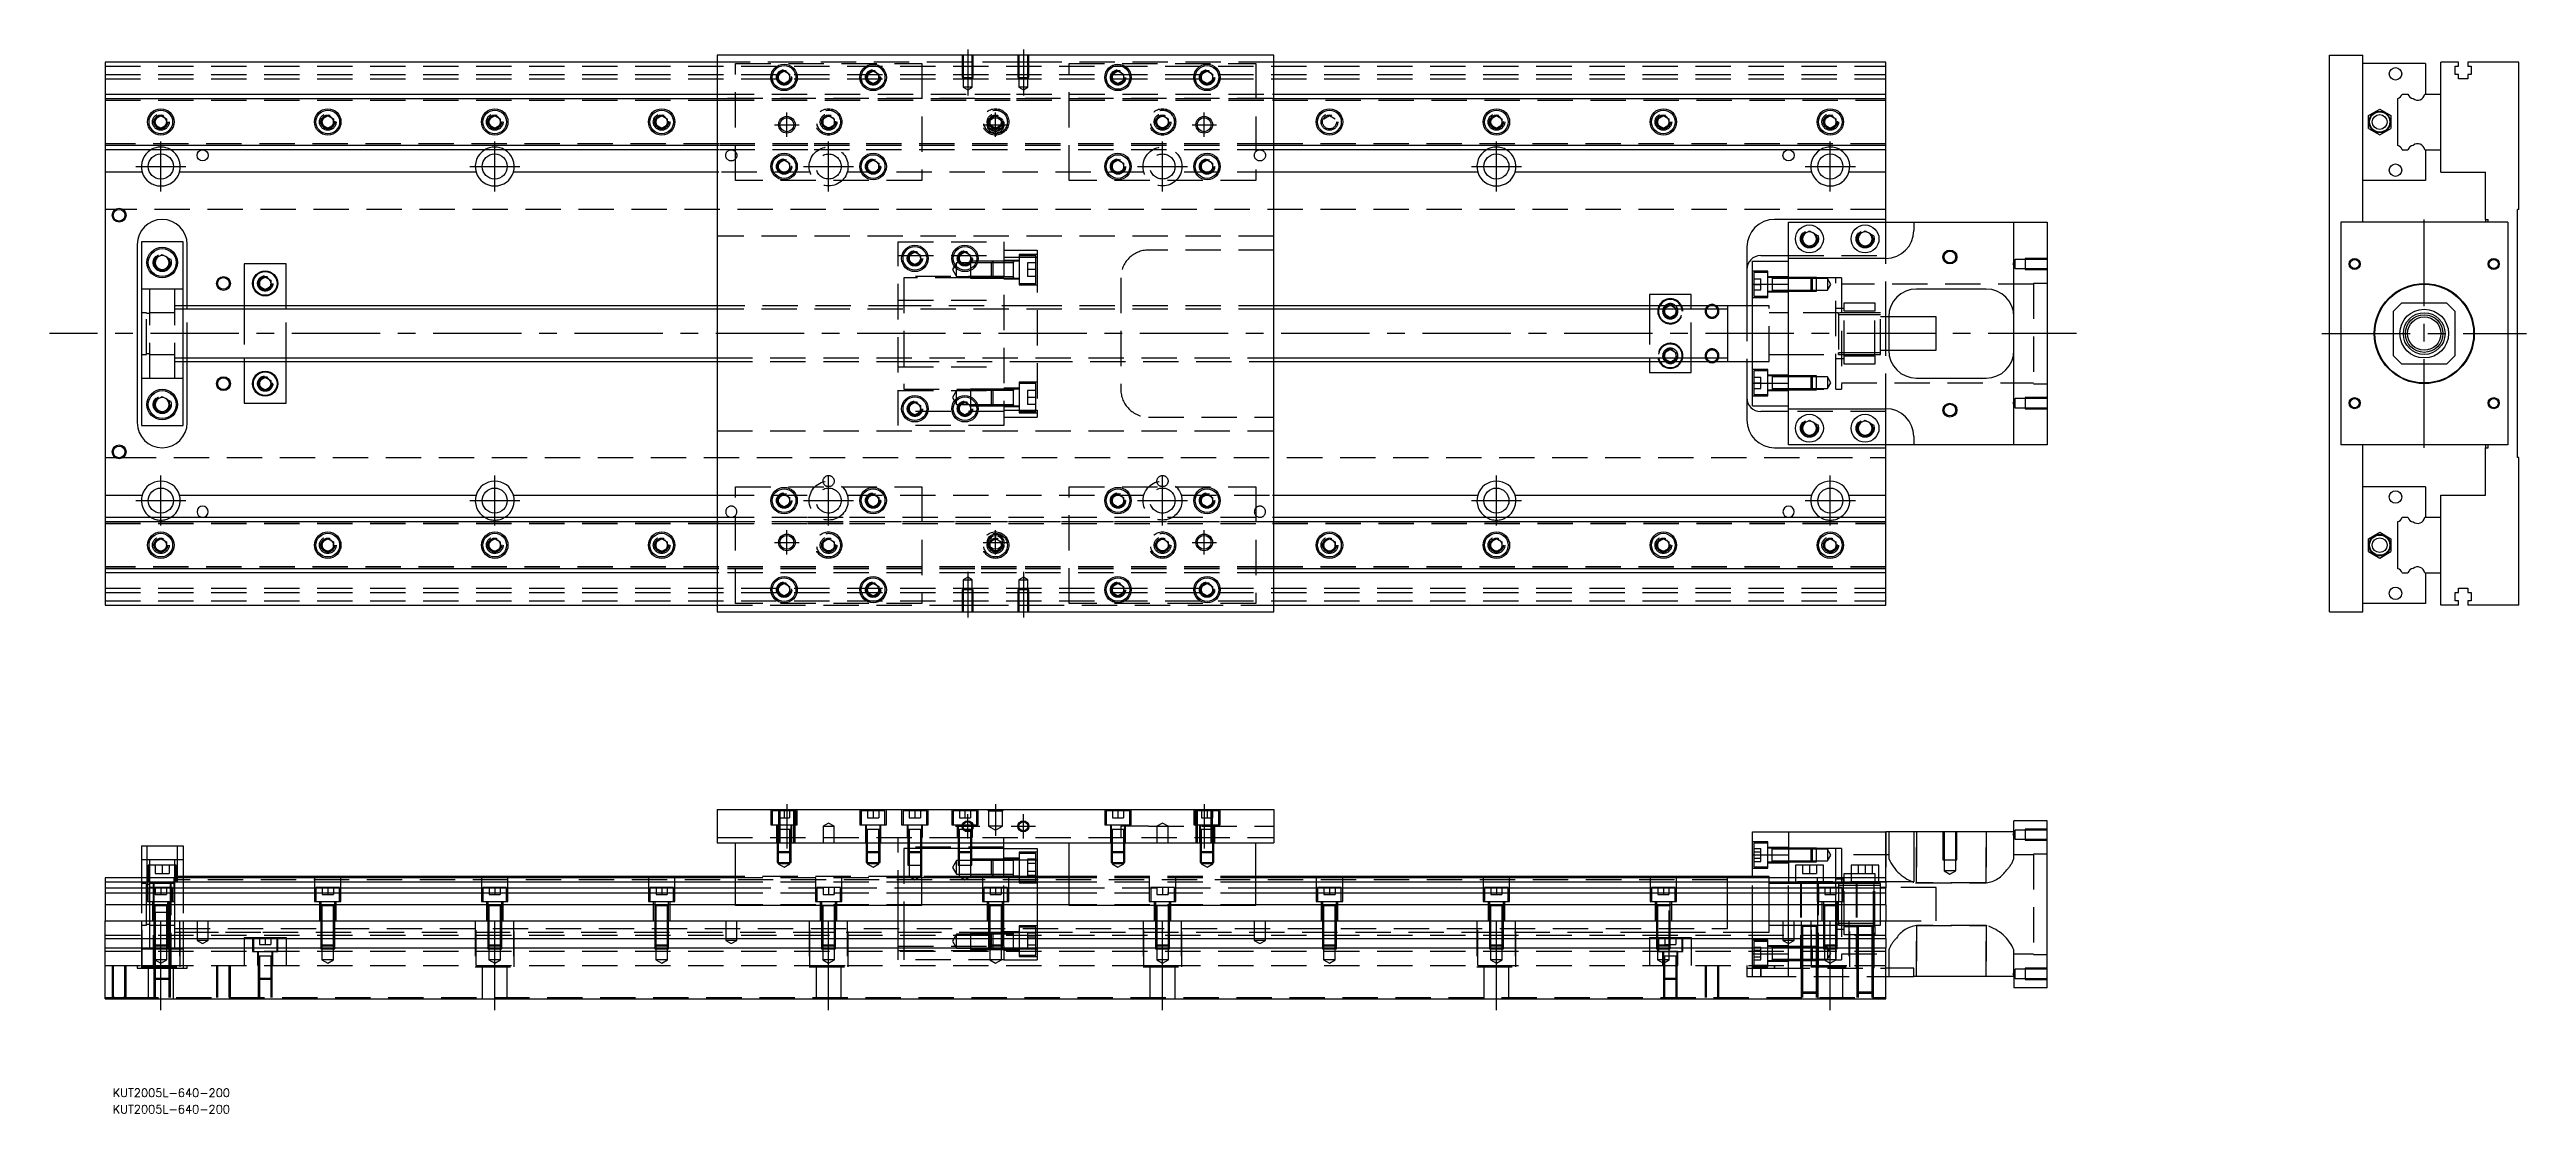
# Model space of a CAD drawing. Extents: x -20 to 870, y -280 to 102.
import ezdxf

# ---------------------------------------------------------------- set-up
doc = ezdxf.new("R2010")
doc.units = 0
doc.linetypes.add('CENTER', pattern=[50.8, 31.75, -6.35, 6.35, -6.35])
doc.linetypes.add('DASHED', pattern=[19.05, 12.7, -6.35])
doc.layers.get('0').update_dxf_attribs({"linetype": 'CONTINUOUS'})
doc.layers.add('CENTER', color=1, linetype='CENTER')
doc.styles.get("Standard").update_dxf_attribs({"font": 'txt.shx', "height": 3, "bigfont": 'bigfont.shx'})

# ---------------------------------------------------------------- blocks, each defined once
blk = doc.blocks.new('*U2')
at = {"color": 7, "linetype": 'CONTINUOUS'}
blk.add_text('KUT2005L-640-200', height=3, dxfattribs=at).set_placement((2.69, -280.11))
blk = doc.blocks.new('*U3')
at = {"color": 7, "linetype": 'CONTINUOUS'}
blk.add_text('KUT2005L-640-200', height=3, dxfattribs=at).set_placement((2.69, -274.2))

msp = doc.modelspace()

# ---------------------------------------------------------------- linework, layer by layer
at = {"color": 7, "linetype": 'CONTINUOUS'}
for p, q in [((420, 100), (220, 100)), ((220, 100), (220, -100)), ((420, -100), (420, 100)), ((799.45, -100), (799.45, 100)), ((799.45, 100), (811.45, 100)), ((811.45, 40), (811.45, 100)), ((0, 97.5), (0, 86)), ((220, 97.5), (0, 97.5)), ((242, 93.1547), (244, 94.309402)), ((242, 90.8453), (242, 93.1547)), ((244, 89.690598), (242, 90.8453)), ((244, 94.309402), (246, 93.1547)), ((246, 90.8453), (244, 89.690598)), ((246, 93.1547), (246, 90.8453)), ((274, 93.1547), (276, 94.309402)), ((274, 90.8453), (274, 93.1547)), ((276, 89.690598), (274, 90.8453)), ((276, 94.309402), (278, 93.1547)), ((278, 90.8453), (276, 89.690598)), ((278, 93.1547), (278, 90.8453)), ((362, 93.1547), (364, 94.309402)), ((362, 90.8453), (362, 93.1547)), ((364, 89.690598), (362, 90.8453)), ((364, 94.309402), (366, 93.1547)), ((366, 90.8453), (364, 89.690598)), ((366, 93.1547), (366, 90.8453)), ((394, 93.1547), (396, 94.309402)), ((394, 90.8453), (394, 93.1547)), ((396, 89.690598), (394, 90.8453)), ((396, 94.309402), (398, 93.1547)), ((398, 90.8453), (396, 89.690598)), ((398, 93.1547), (398, 90.8453)), ((640, 97.5), (420, 97.5)), ((640, 86), (640, 97.5)), ((833.95, 97), (811.45, 97)), ((833.95, 97), (833.95, 86)), ((839.45, 86), (839.45, 97.5)), ((845.75, 97.5), (839.45, 97.5)), ((844.6, 96), (845.75, 96)), ((844.6, 93), (844.6, 96)), ((845.75, 93), (844.6, 93)), ((845.75, 96), (845.75, 97.5)), ((845.75, 91.5), (845.75, 93)), ((849.15, 91.5), (845.75, 91.5)), ((849.15, 97.5), (849.15, 96)), ((867.45, 97.5), (849.15, 97.5)), ((849.15, 96), (850.3, 96)), ((849.15, 93), (849.15, 91.5)), ((850.3, 93), (849.15, 93)), ((850.3, 96), (850.3, 93)), ((867.45, 44.5), (867.45, 97.5)), ((0, 86), (0, 84.460392)), ((0, 86), (220, 86)), ((0, 84.460392), (0, 67.539608)), ((0, 84.460392), (220, 84.460392)), ((420, 86), (640, 86)), ((420, 84.460392), (640, 84.460392)), ((640, 84.460392), (640, 86)), ((640, 67.539608), (640, 84.460392)), ((813.450002, 78.309401), (817.450002, 80.618802)), ((817.450002, 80.618802), (821.450002, 78.309401)), ((823.95, 67.539608), (823.95, 84.460392)), ((825.489608, 86), (827.610392, 86)), ((833.631934, 86), (839.45, 86)), ((839.45, 66), (839.45, 86)), ((839.45, 66), (839.45, 86)), ((18, 77.1547), (20, 78.309402)), ((18, 74.8453), (18, 77.1547)), ((20, 73.690598), (18, 74.8453)), ((20, 78.309402), (22, 77.1547)), ((22, 74.8453), (20, 73.690598)), ((22, 77.1547), (22, 74.8453)), ((78, 77.1547), (80, 78.309402)), ((78, 74.8453), (78, 77.1547)), ((80, 73.690598), (78, 74.8453)), ((80, 78.309402), (82, 77.1547)), ((82, 74.8453), (80, 73.690598)), ((82, 77.1547), (82, 74.8453)), ((138, 77.1547), (140, 78.309402)), ((138, 74.8453), (138, 77.1547)), ((140, 73.690598), (138, 74.8453)), ((140, 78.309402), (142, 77.1547)), ((142, 74.8453), (140, 73.690598)), ((142, 77.1547), (142, 74.8453)), ((198, 77.1547), (200, 78.309402)), ((198, 74.8453), (198, 77.1547)), ((200, 73.690598), (198, 74.8453)), ((200, 78.309402), (202, 77.1547)), ((202, 74.8453), (200, 73.690598)), ((202, 77.1547), (202, 74.8453)), ((438, 77.1547), (440, 78.309402)), ((440, 78.309402), (442, 77.1547)), ((498, 77.1547), (500, 78.309402)), ((498, 74.8453), (498, 77.1547)), ((500, 73.690598), (498, 74.8453)), ((500, 78.309402), (502, 77.1547)), ((502, 74.8453), (500, 73.690598)), ((502, 77.1547), (502, 74.8453)), ((558, 77.1547), (560, 78.309402)), ((558, 74.8453), (558, 77.1547)), ((560, 73.690598), (558, 74.8453)), ((560, 78.309402), (562, 77.1547)), ((562, 74.8453), (560, 73.690598)), ((562, 77.1547), (562, 74.8453)), ((618, 77.1547), (620, 78.309402)), ((618, 74.8453), (618, 77.1547)), ((620, 73.690598), (618, 74.8453)), ((620, 78.309402), (622, 77.1547)), ((622, 74.8453), (620, 73.690598)), ((622, 77.1547), (622, 74.8453)), ((813.450002, 73.690599), (813.450002, 78.309401)), ((813.450002, 73.690599), (817.450002, 71.381198)), ((817.450002, 71.381198), (821.450002, 73.690599)), ((821.450002, 78.309401), (821.450002, 73.690599)), ((220, 67.539608), (0, 67.539608)), ((0, 67.539608), (0, 66)), ((220, 66), (0, 66)), ((0, 66), (0, 58)), ((640, 67.539608), (420, 67.539608)), ((640, 66), (420, 66)), ((640, 66), (640, 67.539608)), ((640, 58), (640, 66)), ((825.489608, 66), (827.610392, 66)), ((833.631934, 66), (839.45, 66)), ((833.95, 66), (833.95, 55)), ((839.45, 58), (839.45, 66)), ((13.291796, 58), (0, 58)), ((0, 58), (0, -58)), ((133.291796, 58), (26.708204, 58)), ((220, 58), (146.708204, 58)), ((242, 61.1547), (244, 62.309402)), ((242, 58.8453), (242, 61.1547)), ((244, 57.690598), (242, 58.8453)), ((244, 62.309402), (246, 61.1547)), ((246, 58.8453), (244, 57.690598)), ((246, 61.1547), (246, 58.8453)), ((274, 61.1547), (276, 62.309402)), ((274, 58.8453), (274, 61.1547)), ((276, 57.690598), (274, 58.8453)), ((276, 62.309402), (278, 61.1547)), ((278, 58.8453), (276, 57.690598)), ((278, 61.1547), (278, 58.8453)), ((362, 61.1547), (364, 62.309402)), ((362, 58.8453), (362, 61.1547)), ((364, 57.690598), (362, 58.8453)), ((364, 62.309402), (366, 61.1547)), ((366, 58.8453), (364, 57.690598)), ((366, 61.1547), (366, 58.8453)), ((394, 61.1547), (396, 62.309402)), ((394, 58.8453), (394, 61.1547)), ((396, 57.690598), (394, 58.8453)), ((396, 62.309402), (398, 61.1547)), ((398, 58.8453), (396, 57.690598)), ((398, 61.1547), (398, 58.8453)), ((493.291796, 58), (420, 58)), ((613.291796, 58), (506.708204, 58)), ((640, 58), (626.708204, 58)), ((640, 41), (640, 58)), ((833.95, 55), (811.45, 55)), ((839.45, 58), (855.45, 58)), ((855.45, 41), (855.45, 58)), ((640, 41), (600, 41)), ((605, 27), (605, 40)), ((605, 40), (650, 40)), ((610, 35.443376), (612.5, 36.886752)), ((612.5, 36.886752), (615, 35.443376)), ((630, 35.443376), (632.5, 36.886752)), ((632.5, 36.886752), (635, 35.443376)), ((640, 40), (640, 41)), ((650, 40), (650, 37)), ((650, 40), (686, 40)), ((686, -40), (686, 40)), ((686, 40), (698, 40)), ((698, 40), (698, -40)), ((803.45, 40), (803.45, -40)), ((863.45, 40), (803.45, 40)), ((855.45, 41), (856.45, 41)), ((855.45, 41), (855.45, 40)), ((856.45, 40), (856.45, 41)), ((863.45, 40), (863.45, -40)), ((867.45, 44.5), (866.95, 44.5)), ((866.95, -44.5), (866.95, 44.5)), ((11.5, 32), (11.5, -32)), ((28, 33), (13, 33)), ((13, 33), (13, -33)), ((18, 26.943376), (20.5, 28.386752)), ((18, 24.056624), (18, 26.943376)), ((20.5, 28.386752), (23, 26.943376)), ((23, 26.943376), (23, 24.056624)), ((28, -33), (28, 33)), ((29.5, 10), (29.5, 32)), ((289, 28.1547), (291, 29.309402)), ((289, 25.8453), (289, 28.1547)), ((291, 29.309402), (293, 28.1547)), ((293, 28.1547), (293, 25.8453)), ((307, 28.1547), (309, 29.309402)), ((307, 25.8453), (307, 28.1547)), ((309, 29.309402), (311, 28.1547)), ((311, 28.1547), (311, 25.8453)), ((590, 31), (590, 10)), ((595, 28), (605, 28)), ((640, 27), (605, 27)), ((605, 17.78342), (605, 27)), ((610, 32.556624), (610, 35.443376)), ((612.5, 31.113248), (610, 32.556624)), ((615, 32.556624), (612.5, 31.113248)), ((615, 35.443376), (615, 32.556624)), ((630, 32.556624), (630, 35.443376)), ((632.5, 31.113248), (630, 32.556624)), ((635, 32.556624), (632.5, 31.113248)), ((635, 35.443376), (635, 32.556624)), ((20.5, 22.613248), (18, 24.056624)), ((23, 24.056624), (20.5, 22.613248)), ((50, 25), (50, 10)), ((65, 25), (50, 25)), ((55.5, 19.1547), (57.5, 20.309402)), ((55.5, 16.8453), (55.5, 19.1547)), ((57.5, 20.309402), (59.5, 19.1547)), ((59.5, 19.1547), (59.5, 16.8453)), ((65, 10), (65, 25)), ((291, 24.690598), (289, 25.8453)), ((293, 25.8453), (291, 24.690598)), ((309, 24.690598), (307, 25.8453)), ((311, 25.8453), (309, 24.690598)), ((326.5, 19.949668), (326.5, 19.950696)), ((592, 17.78342), (592, 26)), ((592, 26), (605, 26)), ((220, 10), (28, 10)), ((57.5, 15.690598), (55.5, 16.8453)), ((59.5, 16.8453), (57.5, 15.690598)), ((583, 10), (420, 10)), ((555, 14), (555, 10)), ((570, 14), (555, 14)), ((561.964102, 10), (562.5, 10.309402)), ((562.5, 10.309402), (563.035898, 10)), ((570, 10), (570, 14)), ((583, 10.000006), (583, -10.000006)), ((592, 10), (583, 10)), ((592, -17.78342), (592, 17.78342)), ((592, 17.78342), (605, 17.78342)), ((605, -17.78342), (605, 17.78342)), ((605, -17.78342), (605, 17.78342)), ((676, 16), (651, 16)), ((825.45, 11), (822.45, 8)), ((825.45, 11), (841.45, 11)), ((844.45, 8), (841.45, 11)), ((641, 6), (641, -6)), ((658, 6), (641, 6)), ((658, -6), (658, 6)), ((822.45, -8), (822.45, 8)), ((844.45, 8), (844.45, -8)), ((641, -6), (658, -6)), ((822.45, -8), (825.45, -11)), ((841.45, -11), (844.45, -8)), ((28, -10), (220, -10)), ((29.5, -32), (29.5, -10)), ((50, -10), (50, -25)), ((55.5, -16.8453), (57.5, -15.690598)), ((55.5, -19.1547), (55.5, -16.8453)), ((57.5, -15.690598), (59.5, -16.8453)), ((59.5, -16.8453), (59.5, -19.1547)), ((65, -25), (65, -10)), ((420, -10), (583, -10)), ((555, -10), (555, -14)), ((555, -14), (570, -14)), ((562.5, -10.309402), (561.964102, -10)), ((563.035898, -10), (562.5, -10.309402)), ((570, -14), (570, -10)), ((583, -10), (592, -10)), ((590, -10), (590, -31)), ((592, -17.78342), (605, -17.78342)), ((592, -26), (592, -17.78342)), ((605, -27), (605, -17.78342)), ((651, -16), (676, -16)), ((841.45, -11), (825.45, -11)), ((18, -24.056624), (20.5, -22.613248)), ((18, -26.943376), (18, -24.056624)), ((20.5, -22.613248), (23, -24.056624)), ((23, -24.056624), (23, -26.943376)), ((50, -25), (65, -25)), ((57.5, -20.309402), (55.5, -19.1547)), ((59.5, -19.1547), (57.5, -20.309402)), ((289, -25.8453), (291, -24.690598)), ((289, -28.1547), (289, -25.8453)), ((291, -24.690598), (293, -25.8453)), ((293, -25.8453), (293, -28.1547)), ((307, -25.8453), (309, -24.690598)), ((307, -28.1547), (307, -25.8453)), ((309, -24.690598), (311, -25.8453)), ((311, -25.8453), (311, -28.1547)), ((326.5, -25.949678), (326.5, -25.94865)), ((592, -26), (605, -26)), ((806.55, -24.499994), (806.55, -24.500852)), ((13, -33), (28, -33)), ((20.5, -28.386752), (18, -26.943376)), ((23, -26.943376), (20.5, -28.386752)), ((291, -29.309402), (289, -28.1547)), ((293, -28.1547), (291, -29.309402)), ((309, -29.309402), (307, -28.1547)), ((311, -28.1547), (309, -29.309402)), ((605, -28), (595, -28)), ((605, -27), (640, -27)), ((605, -40), (605, -27)), ((610, -32.556624), (612.5, -31.113248)), ((610, -35.443376), (610, -32.556624)), ((612.5, -36.886752), (610, -35.443376)), ((612.5, -31.113248), (615, -32.556624)), ((615, -35.443376), (612.5, -36.886752)), ((615, -32.556624), (615, -35.443376)), ((630, -32.556624), (632.5, -31.113248)), ((630, -35.443376), (630, -32.556624)), ((632.5, -36.886752), (630, -35.443376)), ((632.5, -31.113248), (635, -32.556624)), ((635, -35.443376), (632.5, -36.886752)), ((635, -32.556624), (635, -35.443376)), ((600, -41), (640, -41)), ((650, -40), (605, -40)), ((640, -41), (640, -40)), ((640, -58), (640, -41)), ((650, -37), (650, -40)), ((686, -40), (650, -40)), ((698, -40), (686, -40)), ((863.45, -40), (803.45, -40)), ((811.45, -100), (811.45, -40)), ((855.45, -40), (855.45, -41)), ((855.45, -41), (856.45, -41)), ((855.45, -58), (855.45, -41)), ((856.45, -41), (856.45, -40)), ((867.45, -44.5), (866.95, -44.5)), ((867.45, -97.5), (867.45, -44.5)), ((0, -58), (0, -66)), ((0, -58), (13.291796, -58)), ((26.708204, -58), (133.291796, -58)), ((146.708204, -58), (220, -58)), ((242, -58.8453), (244, -57.690598)), ((242, -61.1547), (242, -58.8453)), ((244, -62.309402), (242, -61.1547)), ((244, -57.690598), (246, -58.8453)), ((246, -61.1547), (244, -62.309402)), ((246, -58.8453), (246, -61.1547)), ((274, -58.8453), (276, -57.690598)), ((274, -61.1547), (274, -58.8453)), ((276, -62.309402), (274, -61.1547)), ((276, -57.690598), (278, -58.8453)), ((278, -61.1547), (276, -62.309402)), ((278, -58.8453), (278, -61.1547)), ((362, -58.8453), (364, -57.690598)), ((362, -61.1547), (362, -58.8453)), ((364, -62.309402), (362, -61.1547)), ((364, -57.690598), (366, -58.8453)), ((366, -61.1547), (364, -62.309402)), ((366, -58.8453), (366, -61.1547)), ((394, -58.8453), (396, -57.690598)), ((394, -61.1547), (394, -58.8453)), ((396, -62.309402), (394, -61.1547)), ((396, -57.690598), (398, -58.8453)), ((398, -61.1547), (396, -62.309402)), ((398, -58.8453), (398, -61.1547)), ((420, -58), (493.291796, -58)), ((506.708204, -58), (613.291796, -58)), ((626.708204, -58), (640, -58)), ((640, -66), (640, -58)), ((833.95, -55), (811.45, -55)), ((833.95, -55), (833.95, -66)), ((839.45, -66), (839.45, -58)), ((839.45, -58), (855.45, -58)), ((0, -66), (0, -67.539608)), ((0, -66), (220, -66)), ((0, -67.539608), (0, -84.460392)), ((0, -67.539608), (220, -67.539608)), ((420, -66), (640, -66)), ((420, -67.539608), (640, -67.539608)), ((640, -67.539608), (640, -66)), ((640, -84.460392), (640, -67.539608)), ((823.95, -84.460392), (823.95, -67.539608)), ((825.489608, -66), (827.610392, -66)), ((833.631934, -66), (839.45, -66)), ((839.45, -86), (839.45, -66)), ((839.45, -86), (839.45, -66)), ((18, -74.8453), (20, -73.690598)), ((18, -77.1547), (18, -74.8453)), ((20, -78.309402), (18, -77.1547)), ((20, -73.690598), (22, -74.8453)), ((22, -77.1547), (20, -78.309402)), ((22, -74.8453), (22, -77.1547)), ((78, -74.8453), (80, -73.690598)), ((78, -77.1547), (78, -74.8453)), ((80, -78.309402), (78, -77.1547)), ((80, -73.690598), (82, -74.8453)), ((82, -77.1547), (80, -78.309402)), ((82, -74.8453), (82, -77.1547)), ((138, -74.8453), (140, -73.690598)), ((138, -77.1547), (138, -74.8453)), ((140, -78.309402), (138, -77.1547)), ((140, -73.690598), (142, -74.8453)), ((142, -77.1547), (140, -78.309402)), ((142, -74.8453), (142, -77.1547)), ((198, -74.8453), (200, -73.690598)), ((198, -77.1547), (198, -74.8453)), ((200, -78.309402), (198, -77.1547)), ((200, -73.690598), (202, -74.8453)), ((202, -77.1547), (200, -78.309402)), ((202, -74.8453), (202, -77.1547)), ((438, -74.8453), (440, -73.690598)), ((438, -77.1547), (438, -74.8453)), ((440, -78.309402), (438, -77.1547)), ((440, -73.690598), (442, -74.8453)), ((442, -77.1547), (440, -78.309402)), ((442, -74.8453), (442, -77.1547)), ((498, -74.8453), (500, -73.690598)), ((498, -77.1547), (498, -74.8453)), ((500, -78.309402), (498, -77.1547)), ((500, -73.690598), (502, -74.8453)), ((502, -77.1547), (500, -78.309402)), ((502, -74.8453), (502, -77.1547)), ((558, -74.8453), (560, -73.690598)), ((558, -77.1547), (558, -74.8453)), ((560, -78.309402), (558, -77.1547)), ((560, -73.690598), (562, -74.8453)), ((562, -77.1547), (560, -78.309402)), ((562, -74.8453), (562, -77.1547)), ((618, -74.8453), (620, -73.690598)), ((618, -77.1547), (618, -74.8453)), ((620, -78.309402), (618, -77.1547)), ((620, -73.690598), (622, -74.8453)), ((622, -77.1547), (620, -78.309402)), ((622, -74.8453), (622, -77.1547)), ((813.450002, -73.690599), (817.450002, -71.381198)), ((813.450002, -78.309401), (813.450002, -73.690599)), ((813.450002, -78.309401), (817.450002, -80.618802)), ((817.450002, -71.381198), (821.450002, -73.690599)), ((817.450002, -80.618802), (821.450002, -78.309401)), ((821.450002, -73.690599), (821.450002, -78.309401)), ((0, -84.460392), (0, -86)), ((220, -84.460392), (0, -84.460392)), ((220, -86), (0, -86)), ((0, -86), (0, -97.5)), ((640, -84.460392), (420, -84.460392)), ((640, -86), (420, -86)), ((640, -86), (640, -84.460392)), ((640, -97.5), (640, -86)), ((825.489608, -86), (827.610392, -86)), ((833.631934, -86), (839.45, -86)), ((833.95, -86), (833.95, -97)), ((839.45, -97.5), (839.45, -86)), ((0, -97.5), (220, -97.5)), ((242, -90.8453), (244, -89.690598)), ((242, -93.1547), (242, -90.8453)), ((244, -94.309402), (242, -93.1547)), ((244, -89.690598), (246, -90.8453)), ((246, -93.1547), (244, -94.309402)), ((246, -90.8453), (246, -93.1547)), ((274, -90.8453), (276, -89.690598)), ((274, -93.1547), (274, -90.8453)), ((276, -94.309402), (274, -93.1547)), ((276, -89.690598), (278, -90.8453)), ((278, -93.1547), (276, -94.309402)), ((278, -90.8453), (278, -93.1547)), ((362, -90.8453), (364, -89.690598)), ((362, -93.1547), (362, -90.8453)), ((364, -94.309402), (362, -93.1547)), ((364, -89.690598), (366, -90.8453)), ((366, -93.1547), (364, -94.309402)), ((366, -90.8453), (366, -93.1547)), ((394, -90.8453), (396, -89.690598)), ((394, -93.1547), (394, -90.8453)), ((396, -94.309402), (394, -93.1547)), ((396, -89.690598), (398, -90.8453)), ((398, -93.1547), (396, -94.309402)), ((398, -90.8453), (398, -93.1547)), ((420, -97.5), (640, -97.5)), ((833.95, -97), (811.45, -97)), ((845.75, -97.5), (839.45, -97.5)), ((844.6, -93), (845.75, -93)), ((844.6, -96), (844.6, -93)), ((845.75, -96), (844.6, -96)), ((845.75, -91.5), (849.15, -91.5)), ((845.75, -93), (845.75, -91.5)), ((845.75, -97.5), (845.75, -96)), ((849.15, -91.5), (849.15, -93)), ((849.15, -93), (850.3, -93)), ((849.15, -96), (849.15, -97.5)), ((850.3, -96), (849.15, -96)), ((867.45, -97.5), (849.15, -97.5)), ((850.3, -93), (850.3, -96)), ((220, -100), (420, -100)), ((799.45, -100), (811.45, -100)), ((220, -170.98), (220, -182.98)), ((220, -170.98), (420, -170.98)), ((420, -170.98), (420, -182.98)), ((686, -178.98), (686, -174.98)), ((698, -174.98), (686, -174.98)), ((698, -234.98), (698, -174.98)), ((13, -183.98), (28, -183.98)), ((13, -183.98), (13, -195.48)), ((28, -183.98), (28, -195.48)), ((220, -182.98), (420, -182.98)), ((226.5, -205.48), (226.5, -182.98)), ((293.5, -205.48), (293.5, -182.98)), ((311.500006, -178.08), (311.229838, -178.08)), ((323, -195.48), (323, -182.98)), ((323, -184.98), (335, -184.98)), ((335, -184.98), (335, -195.48)), ((346.5, -205.48), (346.5, -182.98)), ((413.5, -205.48), (413.5, -182.98)), ((592, -187.19658), (592, -178.98)), ((592, -178.98), (605, -178.98)), ((599.1, -184.802326), (599.1, -184.803182)), ((605, -178.98), (640, -178.98)), ((605, -178.98), (605, -195.48)), ((640, -195.48), (640, -178.98)), ((650, -178.98), (640, -178.98)), ((650, -178.98), (650, -196.98)), ((686, -178.98), (650, -178.98)), ((0, -195.48), (0, -197.019608)), ((226.5, -195.48), (0, -195.48)), ((226.5, -194.98), (28, -194.98)), ((346.5, -195.48), (293.5, -195.48)), ((346.5, -194.98), (335, -194.98)), ((583, -194.98), (413.5, -194.98)), ((640, -195.48), (413.5, -195.48)), ((583, -194.98), (582.995, -194.98)), ((583, -194.979994), (583, -195.48)), ((583, -194.980502), (583, -194.98)), ((583.005, -194.98), (583, -194.98)), ((592, -194.98), (583, -194.98)), ((583, -195.477168), (583, -194.980502)), ((592, -187.19658), (605, -187.19658)), ((592, -195.48), (592, -187.19658)), ((617.5, -190.98), (607.5, -190.98)), ((607.5, -190.98), (607.5, -195.48)), ((617.5, -195.48), (617.5, -190.98)), ((637.5, -190.98), (627.5, -190.98)), ((627.5, -190.98), (627.5, -195.48)), ((637.5, -195.48), (637.5, -190.98)), ((640, -197.019608), (640, -195.48)), ((226.5, -197.019608), (0, -197.019608)), ((0, -197.019608), (0, -199.140392)), ((0, -199.140392), (226.5, -199.140392)), ((0, -199.140392), (0, -201.050532)), ((226.5, -201.050532), (0, -201.050532)), ((0, -201.050532), (0, -205.161934)), ((346.5, -197.019608), (293.5, -197.019608)), ((293.5, -199.140392), (346.5, -199.140392)), ((346.5, -201.050532), (293.5, -201.050532)), ((640, -197.019608), (413.5, -197.019608)), ((413.5, -199.140392), (640, -199.140392)), ((640, -201.050532), (413.5, -201.050532)), ((650, -196.98), (640, -196.98)), ((640, -197.019608), (640, -199.140392)), ((640, -201.050532), (640, -199.140392)), ((640, -205.161934), (640, -201.050532)), ((0, -205.161934), (0, -210.98)), ((226.5, -205.161934), (0, -205.161934)), ((0, -210.98), (640, -210.98)), ((0, -217.28), (0, -210.98)), ((17.9, -207.98), (17.499994, -207.98)), ((23, -217.28), (23, -210.98002)), ((293.5, -205.48), (226.5, -205.48)), ((346.5, -205.161934), (293.5, -205.161934)), ((413.5, -205.48), (346.5, -205.48)), ((640, -205.161934), (413.5, -205.161934)), ((635.500006, -212.98), (629.499994, -212.98)), ((630, -212.98), (630, -220.68)), ((635, -220.68), (635, -212.98)), ((640, -205.161934), (640, -210.98)), ((640, -217.28), (640, -210.98)), ((0, -217.28), (640, -217.28)), ((0, -220.68), (0, -217.28)), ((0, -220.68), (640, -220.68)), ((0, -238.98), (0, -220.68)), ((18, -220.68), (18, -220.98)), ((22.1, -219.98), (22.1, -217.28)), ((599.1, -220.157664), (599.1, -220.55767)), ((599.1, -220.55767), (599.1, -220.68)), ((599.1, -222.515624), (599.1, -222.799714)), ((630, -220.68), (630, -227.97998)), ((635, -227.97998), (635, -220.68)), ((640, -217.28), (640, -220.68)), ((640, -238.98), (640, -220.68)), ((599.1, -224.75767), (599.1, -225.157674)), ((630, -227.98), (630, -236.98)), ((635, -236.98), (635, -227.98)), ((650, -227.98), (640, -227.98)), ((640, -230.98), (650, -230.98)), ((650, -230.98), (650, -227.98)), ((686, -230.98), (650, -230.98)), ((686, -230.98), (686, -234.98)), ((0, -238.98), (640, -238.98)), ((698, -234.98), (686, -234.98))]:
    msp.add_line(p, q, dxfattribs=at)
at = {"color": 3, "linetype": 'DASHED'}
for p, q in [((308.000006, 100), (308.000006, 92)), ((308.35, 100), (308.35, 92)), ((311.65, 92), (311.65, 100)), ((311.999994, 92), (311.999994, 100)), ((328.000006, 100), (328.000006, 92)), ((328.35, 100), (328.35, 92)), ((331.65, 92), (331.65, 100)), ((331.999994, 92), (331.999994, 100)), ((0, 96), (640, 96)), ((0, 93), (640, 93)), ((0, 91.5), (640, 91.5)), ((308.000006, 97.5), (220, 97.5)), ((226.5, 97), (293.5, 97)), ((226.5, 55), (226.5, 97)), ((246.483582, 92.286038), (246.5, 92)), ((278.483582, 92.286038), (278.5, 92)), ((293.5, 97), (293.5, 55)), ((311.999994, 97.5), (308.000006, 97.5)), ((308.000006, 92), (311.999994, 92)), ((308.35, 92), (308.35, 88.5)), ((311.65, 88.5), (311.65, 92)), ((328.000006, 97.5), (311.999994, 97.5)), ((331.999994, 97.5), (328.000006, 97.5)), ((328.000006, 92), (331.999994, 92)), ((328.35, 92), (328.35, 88.5)), ((331.65, 88.5), (331.65, 92)), ((420, 97.5), (331.999994, 97.5)), ((346.5, 97), (413.5, 97)), ((346.5, 55), (346.5, 97)), ((361.5, 92), (361.518502, 92.303588)), ((393.5, 92), (393.512884, 92.253488)), ((413.5, 97), (413.5, 55)), ((0, 84.403994), (220.5, 84.403994)), ((0, 83.8), (220.5, 83.8)), ((220, 86), (220.5, 86)), ((220, 84.460392), (220.5, 84.460392)), ((220.5, 86), (312.5, 86)), ((220.5, 84.460392), (312.5, 84.460392)), ((312.5, 84.403994), (220.5, 84.403994)), ((220.5, 83.8), (312.5, 83.8)), ((311.65, 88.5), (308.35, 88.5)), ((308.35, 88.5), (310, 87.547372)), ((310, 87.547372), (311.65, 88.5)), ((312.5, 86), (327.5, 86)), ((312.5, 84.460392), (327.5, 84.460392)), ((312.5, 84.403994), (327.5, 84.403994)), ((312.5, 83.8), (327.5, 83.8)), ((327.5, 86), (419.5, 86)), ((327.5, 84.460392), (419.5, 84.460392)), ((419.5, 84.403994), (327.5, 84.403994)), ((327.5, 83.8), (419.5, 83.8)), ((331.65, 88.5), (328.35, 88.5)), ((328.35, 88.5), (330, 87.547372)), ((330, 87.547372), (331.65, 88.5)), ((419.5, 86), (420, 86)), ((419.5, 84.460392), (420, 84.460392)), ((419.5, 84.403994), (640, 84.403994)), ((419.5, 83.8), (640, 83.8)), ((17.5, 76), (17.534018, 76.411016)), ((82.483582, 76.286038), (82.5, 76)), ((142.483582, 76.286038), (142.5, 76)), ((202.483582, 76.286038), (202.5, 76)), ((258, 77.1547), (260, 78.309402)), ((258, 74.8453), (258, 77.1547)), ((260, 73.690598), (258, 74.8453)), ((260, 78.309402), (262, 77.1547)), ((262, 74.8453), (260, 73.690598)), ((262, 77.1547), (262, 74.8453)), ((262.483582, 76.286038), (262.5, 76)), ((318, 77.1547), (320, 78.309402)), ((318, 74.8453), (318, 77.1547)), ((320, 73.690598), (318, 74.8453)), ((320, 78.309402), (322, 77.1547)), ((322, 74.8453), (320, 73.690598)), ((322, 77.1547), (322, 74.8453)), ((322.483582, 76.286038), (322.5, 76)), ((377.5, 76), (377.534018, 76.411016)), ((378, 77.1547), (380, 78.309402)), ((378, 74.8453), (378, 77.1547)), ((380, 73.690598), (378, 74.8453)), ((380, 78.309402), (382, 77.1547)), ((382, 74.8453), (380, 73.690598)), ((382, 77.1547), (382, 74.8453)), ((502.483582, 76.286038), (502.5, 76)), ((557.5, 76), (557.534018, 76.411016)), ((622.483582, 76.286038), (622.5, 76)), ((220.5, 68.2), (0, 68.2)), ((220.5, 67.596006), (0, 67.596006)), ((220.5, 67.539608), (220, 67.539608)), ((220.5, 66), (220, 66)), ((252.5, 68.2), (220.5, 68.2)), ((252.5, 67.596006), (220.5, 67.596006)), ((252.5, 67.539608), (220.5, 67.539608)), ((252.5, 66), (220.5, 66)), ((267.5, 68.2), (252.5, 68.2)), ((267.5, 67.596006), (252.5, 67.596006)), ((267.5, 67.539608), (252.5, 67.539608)), ((267.5, 66), (252.5, 66)), ((419.5, 68.2), (267.5, 68.2)), ((419.5, 67.596006), (267.5, 67.596006)), ((419.5, 67.539608), (267.5, 67.539608)), ((419.5, 66), (267.5, 66)), ((640, 68.2), (419.5, 68.2)), ((640, 67.596006), (419.5, 67.596006)), ((420, 67.539608), (419.5, 67.539608)), ((420, 66), (419.5, 66)), ((220.5, 58), (220, 58)), ((253.291796, 58), (220.5, 58)), ((293.5, 55), (226.5, 55)), ((246.483582, 60.286038), (246.5, 60)), ((373.291796, 58), (266.708204, 58)), ((278.483582, 60.286038), (278.5, 60)), ((413.5, 55), (346.5, 55)), ((361.5, 60), (361.518502, 60.303588)), ((419.5, 58), (386.708204, 58)), ((393.5, 60), (393.512884, 60.253488)), ((420, 58), (419.5, 58)), ((4.359688, 44.5), (0, 44.5)), ((640, 44.5), (5.640312, 44.5)), ((640, 28), (640, 40)), ((420, 35), (220, 35)), ((285, -33), (285, 33)), ((285, 33), (323, 33)), ((285, 28), (323, 28)), ((288.5, 27), (288.518502, 27.303588)), ((311.483582, 27.286038), (311.5, 27)), ((323, 33), (323, -33)), ((323, 30), (335, 30)), ((323, 27.495454), (335, 27.495454)), ((328.5, 28.449674), (328.5, 17.449674)), ((335, 28.449674), (328.5, 28.449674)), ((334.5, 27.949674), (328.5, 27.949674)), ((334.5, 17.949674), (334.5, 27.949674)), ((335, 30), (335, 27.495454)), ((335, 27.495454), (335, -27.495454)), ((420, 30), (375, 30)), ((605, 28), (640, 28)), ((615.477798, 34.364306), (615.5, 34)), ((635.477798, 34.364306), (635.5, 34)), ((640, 27), (640, 28)), ((640, 6), (640, 27)), ((690, 26.999994), (690, 23.000006)), ((698, 26.999994), (690, 26.999994)), ((23.477798, 25.864306), (23.5, 25.5)), ((55, 18), (55.012884, 18.253488)), ((323, 20.5), (285, 20.5)), ((287, 20), (287, -20)), ((311, 20), (287, 20)), ((306, 25.449674), (304.556624, 22.949674)), ((304.556624, 22.949674), (306, 20.449674)), ((306, 20.449674), (306, 25.449674)), ((307.583494, 25.449674), (306, 25.449674)), ((306, 20.449674), (311, 20.449674)), ((307.59475, 25.439464), (307.583494, 25.449674)), ((310.416436, 25.449674), (307.583494, 25.449674)), ((310.416506, 25.449674), (310.32061, 25.367214)), ((311, 25.449674), (310.416436, 25.449674)), ((311.268656, 25.949668), (311, 25.949668)), ((311, 25.8453), (311, 25.5)), ((311, 25.5), (311, 25.112542)), ((318.49998, 25.449674), (311, 25.449674)), ((311, 25.112542), (311, 23.25)), ((311, 23.25), (311, 22.691578)), ((311, 22.691578), (311, 19.949678)), ((311, 20.449674), (318.49998, 20.449674)), ((318.949674, 20), (311, 20)), ((311, 19.949678), (318.99998, 19.949678)), ((311.541516, 25.949668), (311.268656, 25.949668)), ((313.118168, 25.949668), (311.541516, 25.949668)), ((313.632418, 25.949668), (313.118168, 25.949668)), ((318.99998, 25.949668), (313.632418, 25.949668)), ((319, 25.949674), (318.5, 25.449674)), ((318.5, 20.449674), (318.5, 25.449674)), ((323, 25.449674), (318.5, 25.449674)), ((318.5, 20.449674), (323, 20.449674)), ((318.5, 20.449674), (319, 19.949674)), ((323, 20), (318.949674, 20)), ((323, 25.949668), (318.999994, 25.949668)), ((318.999994, 19.949678), (323, 19.949678)), ((319, 25.949674), (319, 19.949674)), ((323, 25.949674), (319, 25.949674)), ((319, 19.949674), (323, 19.949674)), ((328.5, 26.249674), (323, 26.249674)), ((323, 19.649674), (328.5, 19.649674)), ((326.505, 25.949674), (323.00002, 25.949674)), ((326.5, 25.449674), (323.00002, 25.449674)), ((323.00002, 20.449674), (326.5, 20.449674)), ((323.00002, 19.949674), (326.505, 19.949674)), ((328.5, 25.949674), (326.495, 25.949674)), ((326.495, 19.949674), (328.5, 19.949674)), ((326.5, 25.599876), (326.5, 25.949674)), ((326.5, 25.949674), (326.5, 25.599876)), ((326.5, 20.29947), (326.5, 25.599876)), ((326.5, 19.949674), (326.5, 20.29947)), ((326.5, 20.29947), (326.5, 19.949674)), ((328.5, 17.949674), (334.5, 17.949674)), ((331.5, 25.449674), (331.5, 22.949674)), ((334.5, 25.449674), (331.5, 25.449674)), ((334.5, 22.949674), (331.5, 22.949674)), ((331.5, 22.949674), (331.5, 20.449674)), ((334.5, 20.449674), (331.5, 20.449674)), ((365, 20), (365, -20)), ((597.5, 22.42767), (592, 22.42767)), ((592.5, 21.92767), (592.5, 13.42767)), ((597.5, 21.92767), (592.5, 21.92767)), ((592.5, 19.67767), (595, 19.67767)), ((595, 17.67767), (595, 19.67767)), ((597.5, 12.92767), (597.5, 22.42767)), ((605, 20.42767), (597.5, 20.42767)), ((599.1, 20.17767), (597.5, 20.17767)), ((599.1, 20.17767), (599.095, 20.17767)), ((599.1, 20.17767), (599.1, 19.92022)), ((599.105, 20.17767), (599.1, 20.17767)), ((604.99998, 20.17767), (599.1, 20.17767)), ((599.1, 19.92022), (599.1, 15.435068)), ((604.99998, 19.77767), (599.1, 19.77767)), ((605, 17.78342), (605, 26)), ((613.1, 20.17767), (605, 20.17767)), ((613.1, 20.177664), (605, 20.177664)), ((622, 20), (605, 20)), ((613.5, 19.77767), (605, 19.77767)), ((613.1, 15.17767), (613.1, 20.17767)), ((613.5, 19.77767), (613.1, 20.17767)), ((615, 20.177664), (613.10002, 20.177664)), ((613.5, 19.77767), (613.5, 15.57767)), ((615, 19.77767), (613.50002, 19.77767)), ((615, 15.177674), (615, 20.177664)), ((619, 19.77767), (615, 19.77767)), ((619, 19.77767), (619, 15.57767)), ((620.212436, 17.67767), (619, 19.77767)), ((622, -20), (622, 20)), ((624, 20), (622, 20)), ((624, 20), (624, -20)), ((686.5, 26.65), (685.547372, 25)), ((685.547372, 25), (686.5, 23.35)), ((686.5, 23.35), (686.5, 26.65)), ((690, 26.65), (686.5, 26.65)), ((686.5, 23.35), (690, 23.35)), ((698, 26.65), (690, 26.65)), ((690, 23.35), (698, 23.35)), ((690, 23.000006), (698, 23.000006)), ((693, 18), (693, -18)), ((698, 18), (693, 18)), ((16, 16), (13, 16)), ((16, -16), (16, 16)), ((25, 16), (16, 16)), ((25, -16), (25, 16)), ((28, 16), (25, 16)), ((28, 10), (25, 10)), ((29.5, 8.75), (29.5, 10)), ((50, 10), (50, 8.75)), ((65, 8.75), (65, 10)), ((287, 10), (220, 10)), ((285, 12), (323, 12)), ((335, 10), (287, 10)), ((328.5, 17.449674), (335, 17.449674)), ((420, 10), (335, 10)), ((555, 10), (555, 8.75)), ((560.5, 9.1547), (561.964102, 10)), ((560.5, 8.75), (560.5, 9.1547)), ((563.035898, 10), (564.5, 9.1547)), ((564.5, 9.1547), (564.5, 8.75)), ((570, 8.75), (570, 10)), ((583, 10), (582.995, 10)), ((583.005, 10), (583, 10)), ((590, 10), (590, -10)), ((592, 12.92767), (597.5, 12.92767)), ((598, 10), (592, 10)), ((592.5, 17.67767), (595, 17.67767)), ((592.5, 15.67767), (595, 15.67767)), ((592.5, 13.42767), (597.5, 13.42767)), ((595, 15.67767), (595, 17.67767)), ((597.5, 15.17767), (599.1, 15.17767)), ((597.5, 14.92767), (605, 14.92767)), ((598, -10), (598, 10)), ((599.095, 15.17767), (599.1, 15.17767)), ((599.1, 15.57767), (604.99998, 15.57767)), ((599.1, 15.435068), (599.1, 15.17767)), ((599.1, 15.17767), (599.105, 15.17767)), ((599.1, 15.17767), (604.99998, 15.17767)), ((605, 15.57767), (613.5, 15.57767)), ((605, 15.177674), (613.1, 15.177674)), ((605, 15.17767), (613.1, 15.17767)), ((613.1, 15.17767), (613.5, 15.57767)), ((613.10002, 15.177674), (615, 15.177674)), ((613.50002, 15.57767), (615, 15.57767)), ((615, 15.57767), (619, 15.57767)), ((619, 15.57767), (620.212436, 17.67767)), ((625, 9), (622, 9)), ((693, 17.75), (624, 17.75)), ((625, 11), (636, 11)), ((625, 8), (625, 11)), ((636, 11), (636, 8)), ((14.85, 7.5), (13, 7.5)), ((14.85, -7.5), (14.85, 7.5)), ((16, 7.15), (14.85, 7.15)), ((25, 7.5), (16, 7.5)), ((28, 8.75), (25, 8.75)), ((29.5, -8.75), (29.5, 8.75)), ((50, 8.75), (50, -8.75)), ((65, -8.75), (65, 8.75)), ((420, 8.75), (220, 8.75)), ((555, 8.75), (555, -8.75)), ((560.5, 6.8453), (560.5, 8.75)), ((562.5, 5.690598), (560.5, 6.8453)), ((564.5, 6.8453), (562.5, 5.690598)), ((564.5, 8.75), (564.5, 6.8453)), ((564.983582, 8.286038), (565, 8)), ((570, -8.75), (570, 8.75)), ((605, 7.5), (598, 7.5)), ((623.005, 7.5), (605, 7.5)), ((636, 7.5), (622.995, 7.5)), ((623, 6.950984), (623, 7.5)), ((623, 7.5), (623, 6.951128)), ((623, 6.951128), (623, -6.950984)), ((636, 6.75), (623, 6.75)), ((636, 8), (625, 8)), ((625, -8), (625, 8)), ((636, -8), (636, 8)), ((638, 7.5), (636, 7.5)), ((638, 6.75), (636, 6.75)), ((638, -7.5), (638, 7.5)), ((641, 6), (638, 6)), ((640, -6), (640, 6)), ((13, -7.5), (14.85, -7.5)), ((14.85, -7.15), (16, -7.15)), ((16, -7.5), (25, -7.5)), ((25, -8.75), (28, -8.75)), ((29.5, -10), (29.5, -8.75)), ((50, -8.75), (50, -10)), ((65, -10), (65, -8.75)), ((220, -8.75), (420, -8.75)), ((555, -8.75), (555, -10)), ((560, -8), (560.018502, -7.696412)), ((560.5, -6.8453), (562.5, -5.690598)), ((560.5, -8.75), (560.5, -6.8453)), ((560.5, -9.1547), (560.5, -8.75)), ((562.5, -5.690598), (564.5, -6.8453)), ((564.5, -6.8453), (564.5, -8.75)), ((564.5, -8.75), (564.5, -9.1547)), ((570, -10), (570, -8.75)), ((598, -7.5), (605, -7.5)), ((605, -7.5), (623.005, -7.5)), ((622.995, -7.5), (636, -7.5)), ((623, -6.75), (636, -6.75)), ((623, -7.499332), (623, -6.950962)), ((623, -6.950984), (623, -7.5)), ((623, -7.5), (623, -7.499332)), ((625, -8), (636, -8)), ((625, -11), (625, -8)), ((636, -6.75), (638, -6.75)), ((636, -7.5), (638, -7.5)), ((636, -8), (636, -11)), ((638, -6), (641, -6)), ((640, -27), (640, -6)), ((13, -16), (16, -16)), ((16, -16), (25, -16)), ((25, -10), (28, -10)), ((25, -16), (28, -16)), ((59.983582, -17.713962), (60, -18)), ((220, -10), (287, -10)), ((285, -12), (323, -12)), ((287, -10), (335, -10)), ((328.5, -17.449674), (328.5, -28.449674)), ((335, -17.449674), (328.5, -17.449674)), ((335, -10), (420, -10)), ((561.964102, -10), (560.5, -9.1547)), ((564.5, -9.1547), (563.035898, -10)), ((582.995, -10), (583, -10)), ((583, -10), (583.005, -10)), ((592, -10), (598, -10)), ((597.5, -12.92767), (592, -12.92767)), ((592.5, -13.42767), (592.5, -21.92767)), ((597.5, -13.42767), (592.5, -13.42767)), ((592.5, -15.67767), (595, -15.67767)), ((592.5, -17.67767), (595, -17.67767)), ((595, -17.67767), (595, -15.67767)), ((595, -19.67767), (595, -17.67767)), ((597.5, -22.42767), (597.5, -12.92767)), ((605, -14.92767), (597.5, -14.92767)), ((599.1, -15.17767), (597.5, -15.17767)), ((599.1, -15.17767), (599.095, -15.17767)), ((599.1, -15.17767), (599.1, -15.435118)), ((604.99998, -15.17767), (599.1, -15.17767)), ((599.105, -15.17767), (599.1, -15.17767)), ((599.1, -15.435118), (599.1, -19.920272)), ((604.99998, -15.57767), (599.1, -15.57767)), ((613.1, -15.17767), (605, -15.17767)), ((613.1, -15.177674), (605, -15.177674)), ((613.5, -15.57767), (605, -15.57767)), ((605, -26), (605, -17.78342)), ((613.1, -20.17767), (613.1, -15.17767)), ((613.5, -15.57767), (613.1, -15.17767)), ((615, -15.177674), (613.10002, -15.177674)), ((613.5, -15.57767), (613.5, -19.77767)), ((615, -15.57767), (613.50002, -15.57767)), ((615, -20.177664), (615, -15.177674)), ((619, -15.57767), (615, -15.57767)), ((619, -15.57767), (619, -19.77767)), ((620.212436, -17.67767), (619, -15.57767)), ((619, -19.77767), (620.212436, -17.67767)), ((622, -9), (625, -9)), ((624, -17.75), (693, -17.75)), ((636, -11), (625, -11)), ((17.5, -25.5), (17.520026, -25.153944)), ((285, -20.5), (323, -20.5)), ((287, -20), (311, -20)), ((288.5, -27), (288.518502, -26.696412)), ((306, -20.449674), (304.556624, -22.949674)), ((304.556624, -22.949674), (306, -25.449674)), ((306, -25.449674), (306, -20.449674)), ((311, -20.449674), (306, -20.449674)), ((306, -25.449674), (307.583654, -25.449674)), ((306.5, -27), (306.518502, -26.696412)), ((307.583654, -25.449674), (310.416258, -25.449674)), ((310.416258, -25.449674), (311, -25.449674)), ((311, -19.949678), (311, -22.691578)), ((318.99998, -19.949678), (311, -19.949678)), ((311, -20), (318.949674, -20)), ((318.49998, -20.449674), (311, -20.449674)), ((311, -22.691578), (311, -23.25)), ((311, -23.25), (311, -25.112542)), ((311, -25.112542), (311, -25.5)), ((311, -25.449674), (318.49998, -25.449674)), ((311, -25.5), (311, -25.8453)), ((311, -25.949668), (311.268656, -25.949668)), ((311.268656, -25.949668), (311.541516, -25.949668)), ((311.541516, -25.949668), (313.118168, -25.949668)), ((313.118168, -25.949668), (313.632418, -25.949668)), ((313.632418, -25.949668), (318.99998, -25.949668)), ((319, -19.949674), (318.5, -20.449674)), ((318.5, -25.449674), (318.5, -20.449674)), ((323, -20.449674), (318.5, -20.449674)), ((318.5, -25.449674), (323, -25.449674)), ((318.5, -25.449674), (319, -25.949674)), ((318.949674, -20), (323, -20)), ((323, -19.949678), (318.999994, -19.949678)), ((318.999994, -25.949668), (323, -25.949668)), ((319, -19.949674), (319, -25.949674)), ((323, -19.949674), (319, -19.949674)), ((319, -25.949674), (323, -25.949674)), ((328.5, -19.649674), (323, -19.649674)), ((323, -26.249674), (328.5, -26.249674)), ((326.505, -19.949674), (323.00002, -19.949674)), ((326.5, -20.449674), (323.00002, -20.449674)), ((323.00002, -25.449674), (326.5, -25.449674)), ((323.00002, -25.949674), (326.505, -25.949674)), ((328.5, -19.949674), (326.495, -19.949674)), ((326.495, -25.949674), (328.5, -25.949674)), ((326.5, -20.29947), (326.5, -19.949674)), ((326.5, -19.949674), (326.5, -20.29947)), ((326.5, -25.599876), (326.5, -20.29947)), ((326.5, -25.949674), (326.5, -25.599876)), ((326.5, -25.599876), (326.5, -25.949674)), ((334.5, -17.949674), (328.5, -17.949674)), ((331.5, -20.449674), (331.5, -22.949674)), ((334.5, -20.449674), (331.5, -20.449674)), ((334.5, -22.949674), (331.5, -22.949674)), ((331.5, -22.949674), (331.5, -25.449674)), ((334.5, -25.449674), (331.5, -25.449674)), ((334.5, -27.949674), (334.5, -17.949674)), ((592, -22.42767), (597.5, -22.42767)), ((592.5, -19.67767), (595, -19.67767)), ((592.5, -21.92767), (597.5, -21.92767)), ((597.5, -20.17767), (599.1, -20.17767)), ((597.5, -20.42767), (605, -20.42767)), ((599.095, -20.17767), (599.1, -20.17767)), ((599.1, -19.77767), (604.99998, -19.77767)), ((599.1, -19.920272), (599.1, -20.17767)), ((599.1, -20.17767), (604.99998, -20.17767)), ((599.1, -20.17767), (599.105, -20.17767)), ((605, -19.77767), (613.5, -19.77767)), ((605, -20), (622, -20)), ((605, -20.177664), (613.1, -20.177664)), ((605, -20.17767), (613.1, -20.17767)), ((613.1, -20.17767), (613.5, -19.77767)), ((613.10002, -20.177664), (615, -20.177664)), ((613.50002, -19.77767), (615, -19.77767)), ((615, -19.77767), (619, -19.77767)), ((622, -20), (624, -20)), ((686.5, -23.35), (685.547372, -25)), ((685.547372, -25), (686.5, -26.65)), ((686.5, -26.65), (686.5, -23.35)), ((690, -23.35), (686.5, -23.35)), ((686.5, -26.65), (690, -26.65)), ((690, -23.000006), (690, -26.999994)), ((698, -23.000006), (690, -23.000006)), ((698, -23.35), (690, -23.35)), ((690, -26.65), (698, -26.65)), ((693, -18), (698, -18)), ((220, -35), (420, -35)), ((323, -28), (285, -28)), ((323, -33), (285, -33)), ((323, -27.495454), (335, -27.495454)), ((323, -30), (335, -30)), ((328.5, -27.949674), (334.5, -27.949674)), ((328.5, -28.449674), (335, -28.449674)), ((335, -27.495454), (335, -30)), ((375, -30), (420, -30)), ((640, -28), (605, -28)), ((615.477798, -33.635694), (615.5, -34)), ((635.477798, -33.635694), (635.5, -34)), ((640, -28), (640, -27)), ((640, -40), (640, -28)), ((690, -26.999994), (698, -26.999994)), ((0, -44.5), (4.359688, -44.5)), ((5.640312, -44.5), (640, -44.5)), ((220, -58), (220.5, -58)), ((220.5, -58), (253.291796, -58)), ((226.5, -97), (226.5, -55)), ((226.5, -55), (293.5, -55)), ((241.5, -60), (241.512884, -59.746512)), ((266.708204, -58), (373.291796, -58)), ((275.359688, -58), (275.464102, -58)), ((276.535898, -58), (276.640312, -58)), ((278.483582, -59.713962), (278.5, -60)), ((290.691578, -58), (291.25, -58)), ((291.25, -58), (293.112542, -58)), ((293.5, -55), (293.5, -97)), ((346.5, -55), (413.5, -55)), ((346.5, -97), (346.5, -55)), ((366.483582, -59.713962), (366.5, -60)), ((386.708204, -58), (419.5, -58)), ((393.5, -60), (393.512884, -59.746512)), ((413.5, -55), (413.5, -97)), ((419.5, -58), (420, -58)), ((0, -67.596006), (220.5, -67.596006)), ((0, -68.2), (220.5, -68.2)), ((220, -66), (220.5, -66)), ((220, -67.539608), (220.5, -67.539608)), ((220.5, -66), (252.5, -66)), ((220.5, -67.539608), (252.5, -67.539608)), ((252.5, -67.596006), (220.5, -67.596006)), ((220.5, -68.2), (252.5, -68.2)), ((252.5, -66), (267.5, -66)), ((252.5, -67.539608), (267.5, -67.539608)), ((252.5, -67.596006), (267.5, -67.596006)), ((252.5, -68.2), (267.5, -68.2)), ((267.5, -66), (419.5, -66)), ((267.5, -67.539608), (419.5, -67.539608)), ((419.5, -67.596006), (267.5, -67.596006)), ((267.5, -68.2), (419.5, -68.2)), ((419.5, -66), (420, -66)), ((419.5, -67.539608), (420, -67.539608)), ((419.5, -67.596006), (640, -67.596006)), ((419.5, -68.2), (640, -68.2)), ((17.5, -76), (17.534018, -75.588984)), ((77.5, -76), (77.534018, -75.588984)), ((142.483582, -75.713962), (142.5, -76)), ((202.483582, -75.713962), (202.5, -76)), ((258, -74.8453), (260, -73.690598)), ((258, -77.1547), (258, -74.8453)), ((260, -78.309402), (258, -77.1547)), ((260, -73.690598), (262, -74.8453)), ((262, -77.1547), (260, -78.309402)), ((262, -74.8453), (262, -77.1547)), ((262.483582, -75.713962), (262.5, -76)), ((318, -74.8453), (320, -73.690598)), ((318, -77.1547), (318, -74.8453)), ((320, -78.309402), (318, -77.1547)), ((320, -73.690598), (322, -74.8453)), ((322, -77.1547), (320, -78.309402)), ((322, -74.8453), (322, -77.1547)), ((322.483582, -75.713962), (322.5, -76)), ((378, -74.8453), (380, -73.690598)), ((378, -77.1547), (378, -74.8453)), ((380, -78.309402), (378, -77.1547)), ((380, -73.690598), (382, -74.8453)), ((382, -77.1547), (380, -78.309402)), ((382, -74.8453), (382, -77.1547)), ((382.483582, -75.713962), (382.5, -76)), ((437.5, -76), (437.534018, -75.588984)), ((497.5, -76), (497.534018, -75.588984)), ((562.483582, -75.713962), (562.5, -76)), ((622.483582, -75.713962), (622.5, -76)), ((220.5, -83.8), (0, -83.8)), ((220.5, -84.403994), (0, -84.403994)), ((220.5, -84.460392), (220, -84.460392)), ((220.5, -86), (220, -86)), ((312.5, -83.8), (220.5, -83.8)), ((312.5, -84.403994), (220.5, -84.403994)), ((312.5, -84.460392), (220.5, -84.460392)), ((312.5, -86), (220.5, -86)), ((310, -87.547372), (308.35, -88.5)), ((308.35, -88.5), (311.65, -88.5)), ((308.35, -88.5), (308.35, -92)), ((311.65, -88.5), (310, -87.547372)), ((311.65, -92), (311.65, -88.5)), ((327.5, -83.8), (312.5, -83.8)), ((327.5, -84.403994), (312.5, -84.403994)), ((327.5, -84.460392), (312.5, -84.460392)), ((327.5, -86), (312.5, -86)), ((419.5, -83.8), (327.5, -83.8)), ((419.5, -84.403994), (327.5, -84.403994)), ((419.5, -84.460392), (327.5, -84.460392)), ((419.5, -86), (327.5, -86)), ((330, -87.547372), (328.35, -88.5)), ((328.35, -88.5), (331.65, -88.5)), ((328.35, -88.5), (328.35, -92)), ((331.65, -88.5), (330, -87.547372)), ((331.65, -92), (331.65, -88.5)), ((640, -83.8), (419.5, -83.8)), ((640, -84.403994), (419.5, -84.403994)), ((420, -84.460392), (419.5, -84.460392)), ((420, -86), (419.5, -86)), ((0, -91.5), (640, -91.5)), ((0, -93), (640, -93)), ((0, -96), (640, -96)), ((220, -97.5), (308.000006, -97.5)), ((293.5, -97), (226.5, -97)), ((246.483582, -91.713962), (246.5, -92)), ((278.483582, -91.713962), (278.5, -92)), ((311.999994, -92), (308.000006, -92)), ((308.000006, -92), (308.000006, -100)), ((308.000006, -97.5), (311.999994, -97.5)), ((308.35, -92), (308.35, -100)), ((311.65, -100), (311.65, -92)), ((311.999994, -100), (311.999994, -92)), ((311.999994, -97.5), (328.000006, -97.5)), ((331.999994, -92), (328.000006, -92)), ((328.000006, -92), (328.000006, -100)), ((328.000006, -97.5), (331.999994, -97.5)), ((328.35, -92), (328.35, -100)), ((331.65, -100), (331.65, -92)), ((331.999994, -100), (331.999994, -92)), ((331.999994, -97.5), (420, -97.5)), ((413.5, -97), (346.5, -97)), ((361.5, -92), (361.518502, -91.696412)), ((398.483582, -91.713962), (398.5, -92)), ((239.25, -170.98), (239.25, -176.48)), ((239.25, -176.48), (248.75, -176.48)), ((248.25, -171.48), (239.75, -171.48)), ((239.75, -171.48), (239.75, -176.48)), ((241.25, -176.48), (241.25, -182.98)), ((241.5, -176.48), (241.5, -178.08)), ((242, -171.48), (242, -173.98)), ((242, -173.98), (244, -173.98)), ((242.000006, -170.98), (242.000006, -182.98)), ((242.5, -170.98), (242.5, -182.98)), ((244, -171.48), (244, -173.98)), ((244, -173.98), (246, -173.98)), ((246, -171.48), (246, -173.98)), ((246.5, -178.08), (246.5, -176.48)), ((246.75, -182.98), (246.75, -176.48)), ((247.5, -182.98), (247.5, -170.98)), ((247.999994, -182.98), (247.999994, -170.98)), ((248.25, -176.48), (248.25, -171.48)), ((248.75, -176.48), (248.75, -170.98)), ((260, -175.8253), (258, -176.98)), ((258, -176.98), (260, -176.98)), ((258, -176.98), (258, -182.98)), ((262, -176.98), (260, -175.8253)), ((260, -176.98), (262, -176.98)), ((262, -182.98), (262, -176.98)), ((271.25, -170.98), (271.25, -176.48)), ((271.25, -176.48), (280.75, -176.48)), ((280.25, -171.48), (271.75, -171.48)), ((271.75, -171.48), (271.75, -176.48)), ((273.25, -176.48), (273.25, -182.98)), ((273.5, -176.48), (273.5, -178.08)), ((274, -171.48), (274, -173.98)), ((274, -173.98), (276, -173.98)), ((276, -171.48), (276, -173.98)), ((276, -173.98), (278, -173.98)), ((278, -171.48), (278, -173.98)), ((278.5, -178.08), (278.5, -176.48)), ((278.75, -182.98), (278.75, -176.48)), ((280.25, -176.48), (280.25, -171.48)), ((280.75, -176.48), (280.75, -170.98)), ((286.25, -170.98), (286.25, -176.48)), ((286.25, -176.48), (295.75, -176.48)), ((295.25, -171.48), (286.75, -171.48)), ((286.75, -171.48), (286.75, -176.48)), ((288.25, -176.48), (288.25, -180.98)), ((288.5, -176.48), (288.5, -178.08)), ((289, -171.48), (289, -173.98)), ((289, -173.98), (291, -173.98)), ((291, -171.48), (291, -173.98)), ((291, -173.98), (293, -173.98)), ((293, -171.48), (293, -173.98)), ((293.5, -178.08), (293.5, -176.48)), ((293.75, -180.98), (293.75, -176.48)), ((295.25, -176.48), (295.25, -171.48)), ((295.75, -176.48), (295.75, -170.98)), ((304.25, -170.98), (304.25, -176.48)), ((304.25, -176.48), (313.75, -176.48)), ((313.25, -171.48), (304.75, -171.48)), ((304.75, -171.48), (304.75, -176.48)), ((306.25, -176.48), (306.25, -180.98)), ((306.5, -176.48), (306.5, -178.08)), ((307, -171.48), (307, -173.98)), ((307, -173.98), (309, -173.98)), ((309, -171.48), (309, -173.98)), ((309, -173.98), (311, -173.98)), ((311, -171.48), (311, -173.98)), ((311.5, -177.667386), (311.5, -176.48)), ((311.5, -178.08), (311.5, -177.667386)), ((311.75, -180.98), (311.75, -176.48)), ((313.25, -176.48), (313.25, -171.48)), ((313.75, -176.48), (313.75, -170.98)), ((317.5, -171.48), (317, -170.98)), ((317.5, -171.48), (317.5, -176.98)), ((317.5, -171.48), (322.5, -171.48)), ((322.5, -176.98), (317.5, -176.98)), ((317.5, -176.98), (320, -178.423376)), ((320, -178.423376), (322.5, -176.98)), ((322.5, -171.48), (323, -170.98)), ((322.5, -176.98), (322.5, -171.48)), ((359.25, -170.98), (359.25, -176.48)), ((359.25, -176.48), (368.75, -176.48)), ((368.25, -171.48), (359.75, -171.48)), ((359.75, -171.48), (359.75, -176.48)), ((361.25, -176.48), (361.25, -182.98)), ((361.5, -176.48), (361.5, -178.08)), ((362, -171.48), (362, -173.98)), ((362, -173.98), (364, -173.98)), ((364, -171.48), (364, -173.98)), ((364, -173.98), (366, -173.98)), ((365, -176.98), (365, -180.98)), ((375, -176.98), (365, -176.98)), ((366, -171.48), (366, -173.98)), ((366.5, -178.08), (366.5, -176.48)), ((366.75, -182.98), (366.75, -176.48)), ((368.25, -176.48), (368.25, -171.48)), ((368.75, -176.48), (368.75, -170.98)), ((375, -176.98), (420, -176.98)), ((380, -175.8253), (378, -176.98)), ((378, -176.98), (380, -176.98)), ((378, -176.98), (378, -182.98)), ((382, -176.98), (380, -175.8253)), ((380, -176.98), (382, -176.98)), ((382, -182.98), (382, -176.98)), ((391.25, -170.98), (391.25, -176.48)), ((391.25, -176.48), (400.75, -176.48)), ((400.25, -171.48), (391.75, -171.48)), ((391.75, -171.48), (391.75, -176.48)), ((392.000006, -170.98), (392.000006, -182.98)), ((392.5, -170.98), (392.5, -182.98)), ((393.25, -176.48), (393.25, -182.98)), ((393.5, -176.48), (393.5, -178.08)), ((394, -171.48), (394, -173.98)), ((394, -173.98), (396, -173.98)), ((396, -171.48), (396, -173.98)), ((396, -173.98), (398, -173.98)), ((397.5, -182.98), (397.5, -170.98)), ((397.999994, -182.98), (397.999994, -170.98)), ((398, -171.48), (398, -173.98)), ((398.5, -178.08), (398.5, -176.48)), ((398.75, -182.98), (398.75, -176.48)), ((400.25, -176.48), (400.25, -171.48)), ((400.75, -176.48), (400.75, -170.98)), ((690, -177.980006), (690, -181.979994)), ((698, -177.980006), (690, -177.980006)), ((15, -183.98), (15, -196.98)), ((26, -196.98), (26, -183.98)), ((220, -180.98), (420, -180.98)), ((241.5, -178.075), (241.5, -178.08)), ((246.5, -178.08), (241.5, -178.08)), ((241.5, -178.08), (241.5, -178.085)), ((241.5, -178.08), (241.5, -182.97998)), ((241.5, -182.98), (241.5, -186.08)), ((241.5, -186.08), (246.5, -186.08)), ((241.5, -186.08), (241.9, -186.48)), ((241.500006, -182.98), (241.500006, -186.080006)), ((241.500006, -186.08002), (241.500006, -189.98)), ((241.9, -178.08), (241.9, -182.97998)), ((241.9, -182.98), (241.9, -186.48)), ((246.1, -186.48), (241.9, -186.48)), ((241.9, -186.48002), (241.9, -189.98)), ((246.1, -182.97998), (246.1, -178.08)), ((246.1, -186.48), (246.1, -182.98)), ((246.1, -186.48), (246.5, -186.08)), ((246.1, -189.98), (246.1, -186.48002)), ((246.242602, -178.08), (246.5, -178.08)), ((246.499994, -186.080006), (246.499994, -182.98)), ((246.499994, -189.98), (246.499994, -186.08002)), ((246.5, -178.08), (246.5, -178.075)), ((246.5, -178.085), (246.5, -178.08)), ((246.5, -182.97998), (246.5, -178.08)), ((246.5, -186.08), (246.5, -182.98)), ((273.5, -178.075), (273.5, -178.08)), ((278.5, -178.08), (273.5, -178.08)), ((273.5, -178.08), (273.5, -178.085)), ((273.5, -178.08), (273.5, -182.97998)), ((273.5, -182.98), (273.5, -186.08)), ((273.5, -186.08), (278.5, -186.08)), ((273.5, -186.08), (273.9, -186.48)), ((273.500006, -182.98), (273.500006, -186.080006)), ((273.500006, -186.08002), (273.500006, -189.98)), ((273.9, -178.08), (273.9, -182.97998)), ((273.9, -182.98), (273.9, -186.48)), ((278.1, -186.48), (273.9, -186.48)), ((273.9, -186.48002), (273.9, -189.98)), ((278.1, -182.97998), (278.1, -178.08)), ((278.1, -186.48), (278.1, -182.98)), ((278.1, -186.48), (278.5, -186.08)), ((278.1, -189.98), (278.1, -186.48002)), ((278.242602, -178.08), (278.5, -178.08)), ((278.499994, -186.080006), (278.499994, -182.98)), ((278.499994, -189.98), (278.499994, -186.08002)), ((278.5, -178.08), (278.5, -178.075)), ((278.5, -178.085), (278.5, -178.08)), ((278.5, -182.97998), (278.5, -178.08)), ((278.5, -186.08), (278.5, -182.98)), ((285, -182.98), (285, -180.98)), ((285, -205.48), (285, -182.98)), ((323, -184.48), (285, -184.48)), ((287, -184.98), (287, -203.98)), ((288.5, -184.98), (287, -184.98)), ((288.5, -178.075), (288.5, -178.08)), ((288.5, -178.08), (288.757448, -178.08)), ((293.5, -178.08), (288.5, -178.08)), ((288.5, -178.08), (288.5, -180.97998)), ((288.5, -178.08), (288.5, -178.085)), ((288.5, -180.98), (288.5, -182.98)), ((288.5, -182.98), (288.5, -186.08)), ((288.9, -184.98), (288.5, -184.98)), ((288.5, -186.08), (293.499994, -186.08)), ((288.5, -186.08), (288.9, -186.48)), ((288.500006, -180.98), (288.500006, -182.98)), ((288.500006, -182.98), (288.500006, -186.080006)), ((288.500006, -186.08002), (288.500006, -190.98)), ((288.9, -178.08), (288.9, -186.48)), ((292.5, -184.98), (288.9, -184.98)), ((293.1, -186.48), (288.9, -186.48)), ((288.9, -186.48002), (288.9, -190.98)), ((292.5, -178.075), (292.5, -178.08)), ((292.5, -178.08), (292.5, -178.085)), ((292.9, -184.98), (292.5, -184.98)), ((292.9, -186.48), (292.500006, -186.48)), ((293.1, -184.98), (292.9, -184.98)), ((293.1, -186.48), (293.1, -178.08)), ((293.5, -184.98), (293.1, -184.98)), ((293.1, -186.48), (293.5, -186.08)), ((293.1, -190.98), (293.1, -186.48002)), ((293.499994, -182.98), (293.499994, -180.98)), ((293.499994, -186.080006), (293.499994, -182.98)), ((293.499994, -186.48), (293.499994, -186.08002)), ((293.499994, -189.98), (293.499994, -186.48)), ((293.5, -178.08), (293.5, -178.075)), ((293.5, -180.97998), (293.5, -178.08)), ((293.5, -178.085), (293.5, -178.08)), ((293.5, -182.98), (293.5, -180.98)), ((293.5, -186.08), (293.5, -182.98)), ((297.1, -184.98), (293.5, -184.98)), ((297.5, -184.98), (297.1, -184.98)), ((306.5, -184.98), (297.5, -184.98)), ((306.5, -178.075), (306.5, -178.08)), ((311.5, -178.08), (306.5, -178.08)), ((306.5, -178.08), (306.5, -178.085)), ((306.5, -178.08), (306.5, -180.97998)), ((306.5, -180.98), (306.5, -182.98)), ((306.5, -182.98), (306.5, -186.08)), ((306.9, -184.98), (306.5, -184.98)), ((306.5, -186.08), (311.5, -186.08)), ((306.5, -186.08), (306.9, -186.48)), ((306.500006, -180.98), (306.500006, -182.98)), ((306.500006, -182.98), (306.500006, -186.080006)), ((306.500006, -186.08002), (306.500006, -190.98)), ((306.9, -178.08), (306.9, -186.48)), ((306.9, -180.98), (311.1, -180.98)), ((311.1, -184.98), (306.9, -184.98)), ((311.1, -186.48), (306.9, -186.48)), ((306.9, -186.48002), (306.9, -190.98)), ((311.1, -186.48), (311.1, -178.08)), ((311.5, -184.98), (311.1, -184.98)), ((311.1, -186.48), (311.5, -186.08)), ((311.1, -190.98), (311.1, -186.48002)), ((311.242602, -178.08), (311.5, -178.08)), ((311.499994, -182.98), (311.499994, -180.98)), ((311.499994, -186.080006), (311.499994, -182.98)), ((311.499994, -190.98), (311.499994, -186.08002)), ((311.5, -178.08), (311.5, -178.075)), ((311.5, -178.085), (311.5, -178.08)), ((311.5, -178.302876), (311.5, -178.08)), ((311.5, -180.97998), (311.5, -178.302876)), ((311.5, -182.98), (311.5, -180.98)), ((311.5, -186.08), (311.5, -182.98)), ((312.5, -184.98), (311.5, -184.98)), ((323, -184.98), (312.5, -184.98)), ((323, -182.98), (323, -180.98)), ((328.5, -186.23), (328.5, -197.23)), ((335, -186.23), (328.5, -186.23)), ((334.5, -186.73), (328.5, -186.73)), ((334.5, -196.73), (334.5, -186.73)), ((361.5, -178.075), (361.5, -178.08)), ((366.5, -178.08), (361.5, -178.08)), ((361.5, -178.08), (361.5, -178.085)), ((361.5, -178.08), (361.5, -182.97998)), ((361.5, -182.98), (361.5, -186.08)), ((361.5, -186.08), (366.5, -186.08)), ((361.5, -186.08), (361.9, -186.48)), ((361.500006, -182.98), (361.500006, -186.080006)), ((361.500006, -186.08002), (361.500006, -189.98)), ((361.9, -178.08), (361.9, -186.48)), ((366.1, -186.48), (361.9, -186.48)), ((361.9, -186.48002), (361.9, -189.98)), ((366.1, -186.48), (366.1, -178.08)), ((366.1, -186.48), (366.5, -186.08)), ((366.1, -189.98), (366.1, -186.48002)), ((366.499994, -186.080006), (366.499994, -182.98)), ((366.499994, -189.98), (366.499994, -186.08002)), ((366.5, -178.08), (366.5, -178.075)), ((366.5, -178.085), (366.5, -178.08)), ((366.5, -182.97998), (366.5, -178.08)), ((366.5, -186.08), (366.5, -182.98)), ((393.5, -178.075), (393.5, -178.08)), ((398.5, -178.08), (393.5, -178.08)), ((393.5, -178.08), (393.5, -182.97998)), ((393.5, -178.08), (393.5, -178.085)), ((393.5, -182.98), (393.5, -186.08)), ((393.5, -186.08), (398.5, -186.08)), ((393.5, -186.08), (393.9, -186.48)), ((393.500006, -182.98), (393.500006, -186.080006)), ((393.500006, -186.08002), (393.500006, -189.98)), ((393.9, -178.08), (393.9, -186.48)), ((398.1, -186.48), (393.9, -186.48)), ((393.9, -186.48002), (393.9, -189.98)), ((398.1, -186.48), (398.1, -178.08)), ((398.1, -186.48), (398.5, -186.08)), ((398.1, -189.98), (398.1, -186.48002)), ((398.499994, -186.080006), (398.499994, -182.98)), ((398.499994, -189.98), (398.499994, -186.08002)), ((398.5, -178.08), (398.5, -178.075)), ((398.5, -182.97998), (398.5, -178.08)), ((398.5, -178.085), (398.5, -178.08)), ((398.5, -186.08), (398.5, -182.98)), ((597.5, -182.55233), (592, -182.55233)), ((592.5, -183.05233), (592.5, -187.30233)), ((597.5, -183.05233), (592.5, -183.05233)), ((592.5, -184.99293), (595, -184.99293)), ((592.5, -186.14763), (595, -186.14763)), ((595, -186.14763), (595, -184.99293)), ((595, -188.457032), (595, -186.14763)), ((597.5, -187.30233), (597.5, -182.55233)), ((605, -184.55233), (597.5, -184.55233)), ((599.105, -184.80233), (597.5, -184.80233)), ((604.99998, -184.80233), (599.095, -184.80233)), ((599.1, -184.80233), (599.1, -185.05978)), ((599.1, -189.80233), (599.1, -184.80233)), ((604.99998, -185.20233), (599.1, -185.20233)), ((613.1, -184.80233), (605, -184.80233)), ((613.100006, -184.802336), (605, -184.802336)), ((613.27767, -184.98), (605, -184.98)), ((613.5, -185.20233), (605, -185.20233)), ((613.1, -187.30233), (613.1, -184.80233)), ((613.5, -185.20233), (613.1, -184.80233)), ((615, -184.802336), (613.10002, -184.802336)), ((622, -184.98), (613.27767, -184.98)), ((613.5, -185.20233), (613.5, -187.30233)), ((615, -185.20233), (613.50002, -185.20233)), ((615, -189.802326), (615, -184.802336)), ((619, -185.20233), (615, -185.20233)), ((619, -185.20233), (619, -187.30233)), ((620.212436, -187.30233), (619, -185.20233)), ((622, -195.48), (622, -184.98)), ((624, -184.98), (622, -184.98)), ((624, -184.98), (624, -224.98)), ((640, -178.98), (640, -195.48)), ((641, -178.98), (641, -188.274836)), ((651, -197.294786), (651, -178.98)), ((651, -178.98), (651, -197.294786)), ((660.500006, -178.98), (660.500006, -188.98)), ((660.9, -178.98), (660.9, -188.98)), ((665.1, -188.98), (665.1, -178.98)), ((665.499994, -188.98), (665.499994, -178.98)), ((676, -178.98), (676, -197.294786)), ((676, -197.294786), (676, -178.98)), ((686.5, -178.33), (685.547372, -179.98)), ((685.547372, -179.98), (686.5, -181.63)), ((686, -188.274836), (686, -178.98)), ((686.5, -181.63), (686.5, -178.33)), ((690, -178.33), (686.5, -178.33)), ((686.5, -181.63), (690, -181.63)), ((698, -178.33), (690, -178.33)), ((690, -181.63), (698, -181.63)), ((690, -181.979994), (698, -181.979994)), ((16, -188.98), (13, -188.98)), ((13, -195.48), (13, -210.98)), ((15.25, -195.48), (15.25, -203.98)), ((25.5, -190.98), (15.5, -190.98)), ((15.5, -190.98), (15.5, -195.48)), ((15.5, -195.48), (15.5, -196.98)), ((16, -190.98), (16, -188.98)), ((25, -188.98), (16, -188.98)), ((16, -195.48), (16, -190.98)), ((16, -197.019608), (16, -195.48)), ((18, -190.98), (18, -193.98)), ((18, -193.98), (20.5, -193.98)), ((20.5, -190.98), (20.5, -193.98)), ((20.5, -193.98), (23, -193.98)), ((23, -190.98), (23, -193.98)), ((24.75, -203.98), (24.75, -195.48)), ((25, -190.98), (25, -188.98)), ((28, -188.98), (25, -188.98)), ((25, -195.48), (25, -190.98)), ((25.5, -194.98), (25, -194.98)), ((25, -197.019608), (25, -195.48)), ((25.5, -195.48), (25.5, -190.98)), ((28, -194.98), (25.5, -194.98)), ((25.5, -196.98), (25.5, -195.48)), ((28, -195.48), (28, -210.98)), ((75.25, -195.48), (75.25, -203.98)), ((84.75, -203.98), (84.75, -195.48)), ((135.25, -195.48), (135.25, -203.98)), ((144.75, -203.98), (144.75, -195.48)), ((195.25, -195.48), (195.25, -203.98)), ((204.75, -203.98), (204.75, -195.48)), ((287, -194.98), (226.5, -194.98)), ((293.5, -195.48), (226.5, -195.48)), ((241.500006, -189.98), (246.499994, -189.98)), ((241.9, -189.98), (241.9, -190.48)), ((246.1, -190.48), (241.9, -190.48)), ((241.9, -190.48), (244, -191.692436)), ((244, -191.692436), (246.1, -190.48)), ((246.1, -190.48), (246.1, -189.98)), ((255.25, -195.48), (255.25, -203.98)), ((264.75, -203.98), (264.75, -195.48)), ((273.500006, -189.98), (278.499994, -189.98)), ((273.9, -189.98), (273.9, -190.48)), ((278.1, -190.48), (273.9, -190.48)), ((273.9, -190.48), (276, -191.692436)), ((276, -191.692436), (278.1, -190.48)), ((278.1, -190.48), (278.1, -189.98)), ((288.9, -194.98), (287, -194.98)), ((288.500006, -190.98), (293.499994, -190.98)), ((288.9, -190.98), (288.9, -194.98)), ((293.1, -194.98), (288.9, -194.98)), ((288.9, -194.98), (291, -196.192436)), ((291, -196.192436), (293.1, -194.98)), ((293.1, -194.98), (293.1, -190.98)), ((306.9, -194.98), (293.1, -194.98)), ((293.499994, -190.98), (293.499994, -189.98)), ((306, -189.23), (304.556624, -191.73)), ((304.556624, -191.73), (306, -194.23)), ((306, -194.23), (306, -189.23)), ((311, -189.23), (306, -189.23)), ((306, -194.23), (311, -194.23)), ((306.500006, -190.98), (311.499994, -190.98)), ((306.9, -190.98), (306.9, -194.98)), ((311.1, -194.98), (306.9, -194.98)), ((306.9, -194.98), (309, -196.192436)), ((309, -196.192436), (311.1, -194.98)), ((311, -188.730006), (311, -190.848124)), ((311.499994, -188.730006), (311, -188.730006)), ((318.49998, -189.23), (311, -189.23)), ((311, -190.848124), (311, -190.983818)), ((311, -190.983818), (311, -194.729994)), ((311, -194.23), (318.49998, -194.23)), ((311, -194.729994), (318.99998, -194.729994)), ((311.1, -194.98), (311.1, -190.98)), ((323, -194.98), (311.1, -194.98)), ((312.5, -188.730006), (311.499994, -188.730006)), ((318.99998, -188.730006), (312.5, -188.730006)), ((315.25, -195.48), (315.25, -203.98)), ((319, -188.73), (318.5, -189.23)), ((318.5, -194.23), (318.5, -189.23)), ((326.5, -189.23), (318.5, -189.23)), ((318.5, -194.23), (326.5, -194.23)), ((318.5, -194.23), (319, -194.73)), ((323, -188.730006), (318.999994, -188.730006)), ((319, -188.73), (319, -194.73)), ((323, -188.73), (319, -188.73)), ((319, -194.729994), (323, -194.729994)), ((319, -194.73), (323, -194.73)), ((328.5, -188.43), (323, -188.43)), ((323, -188.98), (327.5, -188.98)), ((327.5, -194.98), (323, -194.98)), ((323, -195.03), (328.5, -195.03)), ((323, -210.98), (323, -195.48)), ((326.5, -188.73), (323.00002, -188.73)), ((323.00002, -194.73), (326.5, -194.73)), ((324.75, -203.98), (324.75, -195.48)), ((326.5, -188.73), (326.495, -188.73)), ((326.495, -194.73), (326.5, -194.73)), ((326.5, -194.73), (326.5, -188.73)), ((326.505, -188.73), (326.5, -188.73)), ((327.5, -188.73), (326.5, -188.73)), ((326.5, -194.73), (326.505, -194.73)), ((326.5, -194.73), (327.5, -194.73)), ((328.5, -188.73), (327.5, -188.73)), ((327.5, -188.98), (335, -188.98)), ((327.5, -194.73), (328.5, -194.73)), ((328.5, -194.98), (327.5, -194.98)), ((335, -194.98), (328.5, -194.98)), ((331.5, -188.843248), (331.5, -190.286624)), ((334.5, -188.843248), (331.5, -188.843248)), ((334.5, -190.286624), (331.5, -190.286624)), ((331.5, -190.286624), (331.5, -193.173376)), ((331.5, -193.173376), (331.5, -194.616752)), ((334.5, -193.173376), (331.5, -193.173376)), ((334.5, -194.616752), (331.5, -194.616752)), ((335, -195.48), (335, -205.48)), ((413.5, -194.98), (346.5, -194.98)), ((413.5, -195.48), (346.5, -195.48)), ((361.500006, -189.98), (366.499994, -189.98)), ((361.9, -189.98), (361.9, -190.48)), ((366.1, -190.48), (361.9, -190.48)), ((361.9, -190.48), (364, -191.692436)), ((364, -191.692436), (366.1, -190.48)), ((366.1, -190.48), (366.1, -189.98)), ((375.25, -195.48), (375.25, -203.98)), ((384.75, -203.98), (384.75, -195.48)), ((393.500006, -189.98), (398.499994, -189.98)), ((393.9, -189.98), (393.9, -190.48)), ((398.1, -190.48), (393.9, -190.48)), ((393.9, -190.48), (396, -191.692436)), ((396, -191.692436), (398.1, -190.48)), ((398.1, -190.48), (398.1, -189.98)), ((435.25, -195.48), (435.25, -203.98)), ((444.75, -203.98), (444.75, -195.48)), ((495.25, -195.48), (495.25, -203.98)), ((504.75, -203.98), (504.75, -195.48)), ((555.25, -195.48), (555.25, -203.98)), ((564.75, -203.98), (564.75, -195.48)), ((583, -205.180066), (583, -195.477168)), ((592, -192.05233), (597.5, -192.05233)), ((598, -194.98), (592, -194.98)), ((592, -210.98), (592, -195.48)), ((592.5, -187.30233), (592.5, -191.55233)), ((592.5, -188.457032), (595, -188.457032)), ((592.5, -189.611732), (595, -189.611732)), ((592.5, -191.55233), (597.5, -191.55233)), ((595, -189.611732), (595, -188.457032)), ((597.5, -192.05233), (597.5, -187.30233)), ((597.5, -189.80233), (599.105, -189.80233)), ((597.5, -190.05233), (605, -190.05233)), ((598, -204.98), (598, -194.98)), ((598, -204.98), (598, -194.98)), ((599.095, -189.80233), (604.99998, -189.80233)), ((599.1, -189.40233), (604.99998, -189.40233)), ((605, -189.40233), (613.5, -189.40233)), ((605, -189.802326), (613.100006, -189.802326)), ((605, -189.80233), (613.1, -189.80233)), ((605, -195.48), (605, -196.98)), ((607.5, -195.48), (607.5, -196.98)), ((610, -190.98), (610, -193.98)), ((610, -193.98), (612.5, -193.98)), ((612.5, -190.98), (612.5, -193.98)), ((612.5, -193.98), (615, -193.98)), ((613.1, -189.80233), (613.1, -187.30233)), ((613.1, -189.80233), (613.5, -189.40233)), ((613.10002, -189.802326), (615, -189.802326)), ((613.5, -187.30233), (613.5, -189.40233)), ((613.50002, -189.40233), (615, -189.40233)), ((615, -189.40233), (619, -189.40233)), ((615, -190.98), (615, -193.98)), ((615.25, -195.48), (615.25, -203.98)), ((617.5, -196.98), (617.5, -195.48)), ((619, -187.30233), (619, -189.40233)), ((619, -189.40233), (620.212436, -187.30233)), ((622, -196.98), (622, -195.48)), ((641, -187.23), (624, -187.23)), ((624.75, -203.98), (624.75, -195.48)), ((625, -193.98), (627.5, -193.98)), ((625, -195.48), (625, -193.98)), ((625, -196.98), (625, -195.48)), ((627.5, -193.98), (630, -193.98)), ((627.5, -195.48), (627.5, -196.98)), ((630, -190.98), (630, -193.98)), ((630, -193.98), (632.5, -193.98)), ((632.5, -190.98), (632.5, -193.98)), ((632.5, -193.98), (635, -193.98)), ((635, -190.98), (635, -193.98)), ((635, -193.98), (636, -193.98)), ((636, -193.98), (636, -195.48)), ((636, -195.48), (636, -196.98)), ((637.5, -196.98), (637.5, -195.48)), ((641, -188.274836), (641.035862, -188.603408)), ((660.500006, -188.98), (665.499994, -188.98)), ((660.9, -188.98), (660.9, -192.98)), ((665.1, -192.98), (660.9, -192.98)), ((660.9, -192.98), (663, -194.192436)), ((663, -194.192436), (665.1, -192.98)), ((665.1, -192.98), (665.1, -188.98)), ((693, -187.23), (686, -187.23)), ((693, -186.98), (693, -222.98)), ((698, -186.98), (693, -186.98)), ((14.85, -197.48), (13, -197.48)), ((14.85, -204.98), (14.85, -197.48)), ((16, -197.83), (14.85, -197.83)), ((15, -196.98), (26, -196.98)), ((15.25, -203.98), (24.75, -203.98)), ((24.25, -198.98), (15.75, -198.98)), ((15.75, -198.98), (15.75, -203.98)), ((16, -198.98), (16, -197.019608)), ((17.5, -197.48), (16, -197.48)), ((16, -203.98), (16, -198.98)), ((16, -204.98), (16, -203.98)), ((17, -203.98), (17, -210.98)), ((17.25, -196.98), (17.25, -227.98)), ((17.5, -196.98), (17.5, -198.98)), ((23.5, -197.48), (17.5, -197.48)), ((17.5, -198.98), (17.5, -203.98)), ((17.5, -203.98), (17.5, -205.58)), ((18, -198.98), (18, -201.48)), ((18, -201.48), (20, -201.48)), ((20, -198.98), (20, -201.48)), ((20, -201.48), (22, -201.48)), ((22, -198.98), (22, -201.48)), ((22.5, -205.58), (22.5, -203.98)), ((23, -210.98), (23, -203.98)), ((23.5, -198.98), (23.5, -196.98)), ((25, -197.48), (23.5, -197.48)), ((23.5, -203.98), (23.5, -198.98)), ((23.5, -207.98), (23.5, -203.98)), ((23.75, -227.98), (23.75, -196.98)), ((24.25, -203.98), (24.25, -198.98)), ((583, -196.23), (25, -196.23)), ((25, -204.98), (25, -197.019608)), ((75.25, -203.98), (84.75, -203.98)), ((84.25, -198.98), (75.75, -198.98)), ((75.75, -198.98), (75.75, -203.98)), ((77, -203.98), (77, -210.98)), ((77.5, -203.98), (77.5, -205.58)), ((78, -198.98), (78, -201.48)), ((78, -201.48), (80, -201.48)), ((80, -198.98), (80, -201.48)), ((80, -201.48), (82, -201.48)), ((82, -198.98), (82, -201.48)), ((82.5, -205.58), (82.5, -203.98)), ((83, -210.98), (83, -203.98)), ((84.25, -203.98), (84.25, -198.98)), ((135.25, -203.98), (144.75, -203.98)), ((144.25, -198.98), (135.75, -198.98)), ((135.75, -198.98), (135.75, -203.98)), ((137, -203.98), (137, -210.98)), ((137.5, -203.98), (137.5, -205.58)), ((138, -198.98), (138, -201.48)), ((138, -201.48), (140, -201.48)), ((140, -198.98), (140, -201.48)), ((140, -201.48), (142, -201.48)), ((142, -198.98), (142, -201.48)), ((142.5, -205.58), (142.5, -203.98)), ((143, -210.98), (143, -203.98)), ((144.25, -203.98), (144.25, -198.98)), ((195.25, -203.98), (204.75, -203.98)), ((204.25, -198.98), (195.75, -198.98)), ((195.75, -198.98), (195.75, -203.98)), ((197, -203.98), (197, -210.98)), ((197.5, -203.98), (197.5, -205.58)), ((198, -198.98), (198, -201.48)), ((198, -201.48), (200, -201.48)), ((200, -198.98), (200, -201.48)), ((200, -201.48), (202, -201.48)), ((202, -198.98), (202, -201.48)), ((202.5, -205.58), (202.5, -203.98)), ((203, -210.98), (203, -203.98)), ((204.25, -203.98), (204.25, -198.98)), ((293.5, -197.019608), (226.5, -197.019608)), ((226.5, -199.140392), (293.5, -199.140392)), ((293.5, -201.050532), (226.5, -201.050532)), ((255.25, -203.98), (264.75, -203.98)), ((264.25, -198.98), (255.75, -198.98)), ((255.75, -198.98), (255.75, -203.98)), ((257, -203.98), (257, -210.98)), ((257.5, -203.98), (257.5, -205.58)), ((258, -198.98), (258, -201.48)), ((258, -201.48), (260, -201.48)), ((260, -198.98), (260, -201.48)), ((260, -201.48), (262, -201.48)), ((262, -198.98), (262, -201.48)), ((262.5, -205.58), (262.5, -203.98)), ((263, -210.98), (263, -203.98)), ((264.25, -203.98), (264.25, -198.98)), ((287, -203.98), (287, -210.98)), ((315.25, -203.98), (324.75, -203.98)), ((324.25, -198.98), (315.75, -198.98)), ((315.75, -198.98), (315.75, -203.98)), ((317, -203.98), (317, -210.98)), ((317.5, -203.98), (317.5, -205.58)), ((318, -198.98), (318, -201.48)), ((318, -201.48), (320, -201.48)), ((320, -198.98), (320, -201.48)), ((320, -201.48), (322, -201.48)), ((322, -198.98), (322, -201.48)), ((322.5, -205.58), (322.5, -203.98)), ((323, -210.98), (323, -203.98)), ((324.25, -203.98), (324.25, -198.98)), ((328.5, -196.73), (334.5, -196.73)), ((328.5, -197.23), (335, -197.23)), ((413.5, -197.019608), (346.5, -197.019608)), ((346.5, -199.140392), (413.5, -199.140392)), ((413.5, -201.050532), (346.5, -201.050532)), ((375.25, -203.98), (384.75, -203.98)), ((384.25, -198.98), (375.75, -198.98)), ((375.75, -198.98), (375.75, -203.98)), ((377, -203.98), (377, -210.98)), ((377.5, -203.98), (377.5, -205.58)), ((378, -198.98), (378, -201.48)), ((378, -201.48), (380, -201.48)), ((380, -198.98), (380, -201.48)), ((380, -201.48), (382, -201.48)), ((382, -198.98), (382, -201.48)), ((382.5, -205.58), (382.5, -203.98)), ((383, -210.98), (383, -203.98)), ((384.25, -203.98), (384.25, -198.98)), ((435.25, -203.98), (444.75, -203.98)), ((444.25, -198.98), (435.75, -198.98)), ((435.75, -198.98), (435.75, -203.98)), ((437, -203.98), (437, -210.98)), ((437.5, -203.98), (437.5, -205.58)), ((438, -198.98), (438, -201.48)), ((438, -201.48), (440, -201.48)), ((440, -198.98), (440, -201.48)), ((440, -201.48), (442, -201.48)), ((442, -198.98), (442, -201.48)), ((442.5, -205.58), (442.5, -203.98)), ((443, -210.98), (443, -203.98)), ((444.25, -203.98), (444.25, -198.98)), ((495.25, -203.98), (504.75, -203.98)), ((504.25, -198.98), (495.75, -198.98)), ((495.75, -198.98), (495.75, -203.98)), ((497, -203.98), (497, -210.98)), ((497.5, -203.98), (497.5, -205.58)), ((498, -198.98), (498, -201.48)), ((498, -201.48), (500, -201.48)), ((500, -198.98), (500, -201.48)), ((500, -201.48), (502, -201.48)), ((502, -198.98), (502, -201.48)), ((502.5, -205.58), (502.5, -203.98)), ((503, -210.98), (503, -203.98)), ((504.25, -203.98), (504.25, -198.98)), ((555.25, -203.98), (564.75, -203.98)), ((564.25, -198.98), (555.75, -198.98)), ((555.75, -198.98), (555.75, -203.98)), ((557, -203.98), (557, -210.98)), ((557.5, -203.98), (557.5, -205.58)), ((558, -198.98), (558, -201.48)), ((558, -201.48), (560, -201.48)), ((560, -198.98), (560, -201.48)), ((560, -201.48), (562, -201.48)), ((562, -198.98), (562, -201.48)), ((562.5, -205.58), (562.5, -203.98)), ((563, -210.98), (563, -203.98)), ((564.25, -203.98), (564.25, -198.98)), ((605, -197.48), (598, -197.48)), ((640, -196.98), (605, -196.98)), ((605, -210.98), (605, -196.98)), ((609.5, -197.48), (605, -197.48)), ((609.25, -196.98), (609.25, -227.98)), ((609.5, -196.98), (609.5, -210.98)), ((615.5, -197.48), (609.5, -197.48)), ((615.25, -203.98), (624.75, -203.98)), ((615.5, -212.985), (615.5, -196.98)), ((622, -197.48), (615.5, -197.48)), ((615.75, -198.98), (615.75, -196.98)), ((624.25, -198.98), (615.75, -198.98)), ((615.75, -198.98), (615.75, -203.98)), ((615.75, -227.98), (615.75, -203.98)), ((617, -203.98), (617, -210.98)), ((617.5, -203.98), (617.5, -205.58)), ((618, -198.98), (618, -201.48)), ((618, -201.48), (620, -201.48)), ((620, -198.98), (620, -201.48)), ((620, -201.48), (622, -201.48)), ((625, -195.98), (622, -195.98)), ((622, -198.98), (622, -196.98)), ((623, -197.48), (622, -197.48)), ((622, -198.98), (622, -201.48)), ((622, -204.98), (622, -201.48)), ((622.5, -205.58), (622.5, -203.98)), ((623, -197.48), (622.995, -197.48)), ((623, -197.48), (623, -198.029038)), ((625, -197.48), (623, -197.48)), ((623.005, -197.48), (623, -197.48)), ((623, -198.029038), (623, -198.97884)), ((625, -198.23), (623, -198.23)), ((623, -198.97884), (623, -203.879728)), ((623, -210.98), (623, -203.98)), ((624.25, -203.98), (624.25, -198.98)), ((625, -212.98), (625, -196.98)), ((629.5, -197.48), (625, -197.48)), ((629.5, -198.23), (625, -198.23)), ((629.25, -196.98), (629.25, -227.98)), ((629.5, -196.98), (629.5, -212.985)), ((635.5, -197.48), (629.5, -197.48)), ((635.5, -198.23), (629.5, -198.23)), ((635.5, -212.985), (635.5, -196.98)), ((636, -197.48), (635.5, -197.48)), ((636, -198.23), (635.5, -198.23)), ((635.75, -227.98), (635.75, -196.98)), ((636, -212.98), (636, -196.98)), ((638, -197.48), (636, -197.48)), ((638, -198.23), (636, -198.23)), ((638, -204.98), (638, -197.48)), ((640, -198.98), (638, -198.98)), ((658, -198.98), (640, -198.98)), ((650.61503, -197.279374), (651, -197.294786)), ((676, -197.294786), (651, -197.294786)), ((651, -197.294786), (676, -197.294786)), ((658, -204.98), (658, -198.98)), ((13, -210.98), (13, -217.28)), ((13, -210.98), (13, -227.48)), ((13, -212.48), (14.85, -212.48)), ((13.291796, -226.98), (13.291796, -210.98)), ((14.85, -210.98), (14.85, -204.98)), ((14.85, -212.48), (14.85, -210.98)), ((14.85, -212.13), (16, -212.13)), ((16, -210.98), (16, -204.98)), ((16, -217.28), (16, -210.98)), ((16, -212.48), (17.5, -212.48)), ((17.5, -205.575), (17.5, -205.58)), ((17.757468, -205.58), (17.5, -205.58)), ((17.5, -205.58), (17.5, -205.585)), ((17.5, -205.58), (17.5, -210.97998)), ((17.5, -207.98), (17.84965, -207.98)), ((17.849602, -207.98), (17.5, -207.98)), ((17.5, -210.98), (17.5, -217.28)), ((17.5, -212.48), (17.9, -212.48)), ((17.500006, -210.98), (17.500006, -217.28)), ((22.242552, -205.58), (17.757468, -205.58)), ((17.899998, -207.98), (17.849602, -207.98)), ((22.10048, -207.98), (17.899998, -207.98)), ((17.9, -205.58), (17.9, -210.97998)), ((17.9, -210.98), (17.9, -217.28)), ((17.9, -212.48), (18, -212.48)), ((18, -207.98), (18, -210.97998)), ((18, -210.98), (18, -219.98)), ((18, -212.48), (22.1, -212.48)), ((22.1, -210.97998), (22.1, -205.58)), ((22.5, -207.98), (22.1, -207.98)), ((22.1, -217.28), (22.1, -210.98)), ((22.1, -212.48), (22.5, -212.48)), ((22.500272, -207.98), (22.10048, -207.98)), ((22.5, -205.58), (22.242552, -205.58)), ((22.499994, -217.28), (22.499994, -210.98)), ((22.5, -205.58), (22.5, -205.575)), ((22.5, -205.585), (22.5, -205.58)), ((22.5, -210.97998), (22.5, -205.58)), ((23.500006, -207.98), (22.5, -207.98)), ((22.5, -217.28), (22.5, -210.98)), ((22.5, -212.48), (23, -212.48)), ((23.15035, -207.98), (22.500272, -207.98)), ((23, -212.48), (23.5, -212.48)), ((23.150204, -207.98), (23.5, -207.98)), ((23.5, -207.98), (23.15035, -207.98)), ((23.5, -207.98), (23.5, -207.975)), ((23.5, -210.98), (23.5, -207.98)), ((23.5, -207.985), (23.5, -207.98)), ((23.5, -217.28), (23.5, -210.98)), ((23.5, -212.48), (25, -212.48)), ((25, -210.98), (25, -204.98)), ((25, -217.28), (25, -210.98)), ((26.708204, -210.98), (26.708204, -226.98)), ((27, -227.48), (27, -210.98)), ((28, -210.98), (28, -217.28)), ((33, -210.98), (33, -217.98)), ((37, -217.98), (37, -210.98)), ((77.5, -205.575), (77.5, -205.58)), ((82.5, -205.58), (77.5, -205.58)), ((77.5, -205.58), (77.5, -205.585)), ((77.5, -205.58), (77.5, -210.97998)), ((77.5, -210.98), (77.5, -217.28)), ((77.500006, -210.98), (77.500006, -217.28)), ((77.9, -205.58), (77.9, -210.97998)), ((77.9, -210.98), (77.9, -217.28)), ((82.1, -210.97998), (82.1, -205.58)), ((82.1, -217.28), (82.1, -210.98)), ((82.499994, -217.28), (82.499994, -210.98)), ((82.5, -205.58), (82.5, -205.575)), ((82.5, -205.585), (82.5, -205.58)), ((82.5, -210.97998), (82.5, -205.58)), ((82.5, -217.28), (82.5, -210.98)), ((133, -210.98), (133, -227.48)), ((133.291796, -226.98), (133.291796, -210.98)), ((137.5, -205.575), (137.5, -205.58)), ((142.5, -205.58), (137.5, -205.58)), ((137.5, -205.58), (137.5, -205.585)), ((137.5, -205.58), (137.5, -210.97998)), ((137.5, -210.98), (137.5, -217.28)), ((137.500006, -210.98), (137.500006, -217.28)), ((137.9, -205.58), (137.9, -210.97998)), ((137.9, -210.98), (137.9, -217.28)), ((142.1, -210.97998), (142.1, -205.58)), ((142.1, -217.28), (142.1, -210.98)), ((142.499994, -217.28), (142.499994, -210.98)), ((142.5, -205.58), (142.5, -205.575)), ((142.5, -205.585), (142.5, -205.58)), ((142.5, -210.97998), (142.5, -205.58)), ((142.5, -217.28), (142.5, -210.98)), ((146.708204, -210.98), (146.708204, -226.98)), ((147, -227.48), (147, -210.98)), ((197.5, -205.575), (197.5, -205.58)), ((202.5, -205.58), (197.5, -205.58)), ((197.5, -205.58), (197.5, -205.585)), ((197.5, -205.58), (197.5, -210.97998)), ((197.5, -210.98), (197.5, -217.28)), ((197.500006, -210.98), (197.500006, -217.28)), ((197.9, -205.58), (197.9, -210.97998)), ((197.9, -210.98), (197.9, -217.28)), ((202.1, -210.97998), (202.1, -205.58)), ((202.1, -217.28), (202.1, -210.98)), ((202.499994, -217.28), (202.499994, -210.98)), ((202.5, -205.58), (202.5, -205.575)), ((202.5, -205.585), (202.5, -205.58)), ((202.5, -210.97998), (202.5, -205.58)), ((202.5, -217.28), (202.5, -210.98)), ((223, -210.98), (223, -217.98)), ((293.5, -205.161934), (226.5, -205.161934)), ((227, -217.98), (227, -210.98)), ((253, -210.98), (253, -227.48)), ((253.291796, -226.98), (253.291796, -210.98)), ((257.5, -205.575), (257.5, -205.58)), ((262.5, -205.58), (257.5, -205.58)), ((257.5, -205.58), (257.5, -205.585)), ((257.5, -205.58), (257.5, -210.97998)), ((257.5, -210.98), (257.5, -217.28)), ((257.500006, -210.98), (257.500006, -217.28)), ((257.9, -205.58), (257.9, -210.97998)), ((257.9, -210.98), (257.9, -217.28)), ((262.1, -210.97998), (262.1, -205.58)), ((262.1, -217.28), (262.1, -210.98)), ((262.499994, -217.28), (262.499994, -210.98)), ((262.5, -205.58), (262.5, -205.575)), ((262.5, -205.585), (262.5, -205.58)), ((262.5, -210.97998), (262.5, -205.58)), ((262.5, -217.28), (262.5, -210.98)), ((266.708204, -210.98), (266.708204, -226.98)), ((267, -227.48), (267, -210.98)), ((285, -210.98), (285, -205.48)), ((285, -217.28), (285, -210.98)), ((287, -210.98), (287, -217.28)), ((317.5, -205.575), (317.5, -205.58)), ((322.5, -205.58), (317.5, -205.58)), ((317.5, -205.58), (317.5, -205.585)), ((317.5, -205.58), (317.5, -210.97998)), ((317.5, -210.98), (317.5, -217.28)), ((317.500006, -210.98), (317.500006, -217.28)), ((317.9, -205.58), (317.9, -210.97998)), ((317.9, -210.98), (317.9, -217.28)), ((322.1, -210.97998), (322.1, -205.58)), ((322.1, -217.28), (322.1, -210.98)), ((322.499994, -217.28), (322.499994, -210.98)), ((322.5, -205.58), (322.5, -205.575)), ((322.5, -205.585), (322.5, -205.58)), ((322.5, -210.97998), (322.5, -205.58)), ((322.5, -217.28), (322.5, -210.98)), ((323, -217.28), (323, -210.98)), ((328.5, -212.73), (328.5, -223.73)), ((335, -212.73), (328.5, -212.73)), ((334.5, -213.23), (328.5, -213.23)), ((334.5, -217.28), (334.5, -213.23)), ((335, -205.48), (335, -210.98)), ((335, -210.98), (335, -217.28)), ((413.5, -205.161934), (346.5, -205.161934)), ((373, -210.98), (373, -227.48)), ((373.291796, -226.98), (373.291796, -210.98)), ((377.5, -205.575), (377.5, -205.58)), ((382.5, -205.58), (377.5, -205.58)), ((377.5, -205.58), (377.5, -205.585)), ((377.5, -205.58), (377.5, -210.97998)), ((377.5, -210.98), (377.5, -217.28)), ((377.500006, -210.98), (377.500006, -217.28)), ((377.9, -205.58), (377.9, -210.97998)), ((377.9, -210.98), (377.9, -217.28)), ((382.1, -210.97998), (382.1, -205.58)), ((382.1, -217.28), (382.1, -210.98)), ((382.499994, -217.28), (382.499994, -210.98)), ((382.5, -205.58), (382.5, -205.575)), ((382.5, -205.585), (382.5, -205.58)), ((382.5, -210.97998), (382.5, -205.58)), ((382.5, -217.28), (382.5, -210.98)), ((386.708204, -210.98), (386.708204, -226.98)), ((387, -227.48), (387, -210.98)), ((413, -210.98), (413, -217.98)), ((417, -217.98), (417, -210.98)), ((437.5, -205.575), (437.5, -205.58)), ((442.5, -205.58), (437.5, -205.58)), ((437.5, -205.58), (437.5, -205.585)), ((437.5, -205.58), (437.5, -210.97998)), ((437.5, -210.98), (437.5, -217.28)), ((437.500006, -210.98), (437.500006, -217.28)), ((437.9, -205.58), (437.9, -210.97998)), ((437.9, -210.98), (437.9, -217.28)), ((442.1, -210.97998), (442.1, -205.58)), ((442.1, -217.28), (442.1, -210.98)), ((442.499994, -217.28), (442.499994, -210.98)), ((442.5, -205.58), (442.5, -205.575)), ((442.5, -205.585), (442.5, -205.58)), ((442.5, -210.97998), (442.5, -205.58)), ((442.5, -217.28), (442.5, -210.98)), ((493, -210.98), (493, -227.48)), ((493.291796, -226.98), (493.291796, -210.98)), ((497.5, -205.575), (497.5, -205.58)), ((502.5, -205.58), (497.5, -205.58)), ((497.5, -205.58), (497.5, -205.585)), ((497.5, -205.58), (497.5, -210.97998)), ((497.5, -210.98), (497.5, -217.28)), ((497.500006, -210.98), (497.500006, -217.28)), ((497.9, -205.58), (497.9, -210.97998)), ((497.9, -210.98), (497.9, -217.28)), ((502.1, -210.97998), (502.1, -205.58)), ((502.1, -217.28), (502.1, -210.98)), ((502.499994, -217.28), (502.499994, -210.98)), ((502.5, -205.58), (502.5, -205.575)), ((502.5, -205.585), (502.5, -205.58)), ((502.5, -210.97998), (502.5, -205.58)), ((502.5, -217.28), (502.5, -210.98)), ((506.708204, -210.98), (506.708204, -226.98)), ((507, -227.48), (507, -210.98)), ((557.5, -205.575), (557.5, -205.58)), ((562.5, -205.58), (557.5, -205.58)), ((557.5, -205.58), (557.5, -205.585)), ((557.5, -205.58), (557.5, -210.97998)), ((557.5, -210.98), (557.5, -217.28)), ((557.500006, -210.98), (557.500006, -217.28)), ((557.9, -205.58), (557.9, -219.98)), ((562.1, -219.98), (562.1, -205.58)), ((562.499994, -217.28), (562.499994, -210.98)), ((562.5, -205.58), (562.5, -205.575)), ((562.5, -205.585), (562.5, -205.58)), ((562.5, -210.97998), (562.5, -205.58)), ((562.5, -217.28), (562.5, -210.98)), ((583, -213.73), (583, -205.180066)), ((592, -217.28), (592, -210.98)), ((598, -214.98), (598, -204.98)), ((598, -214.98), (598, -204.98)), ((598, -212.48), (605, -212.48)), ((603, -210.98), (603, -217.98)), ((605, -217.28), (605, -210.98)), ((605, -212.48), (609.5, -212.48)), ((607, -217.98), (607, -210.98)), ((609.5, -210.98), (609.5, -212.98)), ((609.5, -212.48), (623.005, -212.48)), ((609.5, -212.975), (609.5, -212.98)), ((615.5, -212.98), (609.5, -212.98)), ((609.5, -212.98), (609.5, -212.985)), ((609.5, -212.98), (609.5, -217.28)), ((610, -212.98), (610, -217.28)), ((613, -210.98), (613, -227.48)), ((613.291796, -226.98), (613.291796, -210.98)), ((615, -220.68), (615, -212.98)), ((615.5, -220.68), (615.5, -212.975)), ((617.5, -205.575), (617.5, -205.58)), ((617.5, -205.58), (617.757448, -205.58)), ((622.5, -205.58), (617.5, -205.58)), ((617.5, -205.58), (617.5, -205.585)), ((617.5, -205.58), (617.5, -210.97998)), ((617.5, -210.98), (617.5, -217.28)), ((617.500006, -210.98), (617.500006, -217.28)), ((617.9, -205.58), (617.9, -210.97998)), ((617.9, -210.98), (617.9, -217.28)), ((622, -210.98), (622, -204.98)), ((622, -220.68), (622, -210.98)), ((622.1, -210.97998), (622.1, -205.58)), ((622.1, -217.28), (622.1, -210.98)), ((622.499994, -217.28), (622.499994, -210.98)), ((622.5, -205.58), (622.5, -205.575)), ((622.5, -205.585), (622.5, -205.58)), ((622.5, -210.97998), (622.5, -205.58)), ((622.5, -217.28), (622.5, -210.98)), ((622.995, -212.48), (636, -212.48)), ((623, -211.081716), (623, -211.931128)), ((623, -211.73), (638, -211.73)), ((623, -212.479332), (623, -211.930962)), ((623, -211.931128), (623, -212.48)), ((623, -212.48), (623, -212.479332)), ((623.005, -212.48), (636, -212.48)), ((625, -212.98), (629.39999, -212.98)), ((625, -215.98), (625, -212.98)), ((626.708204, -210.98), (626.708204, -226.98)), ((627, -227.48), (627, -210.98)), ((629.39999, -212.98), (629.499994, -212.98)), ((629.5, -212.975), (629.5, -220.68)), ((629.5, -212.98), (629.84965, -212.98)), ((629.849602, -212.98), (629.5, -212.98)), ((635.15035, -212.98), (629.849602, -212.98)), ((635.150204, -212.98), (635.5, -212.98)), ((635.5, -212.98), (635.15035, -212.98)), ((635.5, -220.68), (635.5, -212.975)), ((635.500006, -212.98), (635.60001, -212.98)), ((635.60001, -212.98), (636, -212.98)), ((636, -212.48), (638, -212.48)), ((636, -212.98), (636, -215.98)), ((638, -212.48), (638, -204.98)), ((640, -210.98), (658, -210.98)), ((651, -212.665214), (676, -212.665214)), ((676, -212.665214), (651, -212.665214)), ((651, -230.98), (651, -212.665214)), ((651, -212.665214), (651, -230.98)), ((658, -210.98), (658, -204.98)), ((676, -212.665214), (676, -230.98)), ((676, -230.98), (676, -212.665214)), ((676.383512, -212.680578), (676, -212.665214)), ((0, -216.13), (640, -216.13)), ((0, -221.83), (640, -221.83)), ((13, -217.28), (13, -220.68)), ((13, -220.68), (13, -227.98)), ((13, -220.98), (16, -220.98)), ((16, -220.68), (16, -217.28)), ((16, -220.98), (16, -220.68)), ((16, -220.98), (17.500006, -220.98)), ((17.5, -217.28), (17.5, -219.58)), ((17.5, -219.58), (22.5, -219.58)), ((17.5, -219.58), (17.9, -219.98)), ((17.5, -220.98002), (17.5, -227.97998)), ((17.500006, -217.28), (17.500006, -219.580006)), ((17.500006, -219.58002), (17.500006, -220.68)), ((17.500006, -220.68), (17.500006, -220.98)), ((17.500006, -220.98), (22.499994, -220.98)), ((17.9, -217.28), (17.9, -219.98)), ((22.1, -219.98), (17.9, -219.98)), ((17.9, -219.98002), (17.9, -220.98)), ((17.9, -220.98), (17.9, -224.98)), ((18, -219.98), (18, -220.68)), ((18, -220.98), (18, -227.97998)), ((22.1, -219.98), (22.5, -219.58)), ((22.1, -220.98), (22.1, -219.98002)), ((22.1, -224.98), (22.1, -220.98)), ((22.499994, -219.580006), (22.499994, -217.28)), ((22.499994, -220.68), (22.499994, -219.58002)), ((22.499994, -220.98), (22.499994, -220.68)), ((22.499994, -220.98), (23, -220.98)), ((22.5, -219.58), (22.5, -217.28)), ((23, -220.68), (23, -217.28)), ((23, -227.97998), (23, -220.68)), ((23, -220.98), (23.5, -220.98)), ((23.5, -220.68), (23.5, -217.28)), ((23.5, -227.97998), (23.5, -220.68)), ((23.5, -220.98), (25, -220.98)), ((25, -213.73), (583, -213.73)), ((25, -214.98), (28, -214.98)), ((25, -220.68), (25, -217.28)), ((25, -220.98), (25, -220.68)), ((25, -220.98), (28, -220.98)), ((28, -214.98), (43.291796, -214.98)), ((28, -217.28), (28, -220.68)), ((28, -220.68), (28, -227.98)), ((37, -217.98), (33, -217.98)), ((33, -217.98), (35, -219.1347)), ((35, -219.1347), (37, -217.98)), ((43.291796, -214.98), (56.708204, -214.98)), ((50, -216.98), (56.708204, -216.98)), ((50, -216.98), (50, -217.28)), ((50, -217.28), (50, -220.68)), ((50, -220.68), (50, -226.98)), ((53, -216.98), (53, -221.98)), ((53, -221.98), (62, -221.98)), ((53.25, -216.98), (53.25, -217.28)), ((53.25, -217.28), (53.25, -220.68)), ((53.25, -220.68), (53.25, -221.98)), ((54.75, -221.98), (54.75, -226.98)), ((55, -221.98), (55, -223.58)), ((55.5, -216.98), (55.5, -219.48)), ((55.5, -219.48), (57.5, -219.48)), ((56.708204, -214.98), (285, -214.98)), ((56.708204, -216.98), (65, -216.98)), ((57.5, -216.98), (57.5, -219.48)), ((57.5, -219.48), (59.5, -219.48)), ((59.5, -216.98), (59.5, -219.48)), ((60, -223.58), (60, -221.98)), ((60.25, -226.98), (60.25, -221.98)), ((61.75, -217.28), (61.75, -216.98)), ((61.75, -220.68), (61.75, -217.28)), ((61.75, -221.98), (61.75, -220.68)), ((62, -221.98), (62, -216.98)), ((65, -216.98), (65, -217.28)), ((65, -217.28), (65, -220.68)), ((65, -220.68), (65, -226.98)), ((77.5, -214.98), (77.9, -214.98)), ((77.5, -217.28), (77.5, -219.58)), ((77.5, -219.58), (82.5, -219.58)), ((77.5, -219.58), (77.9, -219.98)), ((77.500006, -217.28), (77.500006, -219.580006)), ((77.500006, -219.58002), (77.500006, -220.68)), ((77.500006, -220.68), (77.500006, -220.98)), ((77.500006, -220.98), (82.499994, -220.98)), ((77.9, -214.98), (82.1, -214.98)), ((77.9, -217.28), (77.9, -219.98)), ((82.1, -219.98), (77.9, -219.98)), ((77.9, -219.98002), (77.9, -220.98)), ((77.9, -220.98), (77.9, -224.98)), ((82.1, -214.98), (82.5, -214.98)), ((82.1, -219.98), (82.1, -217.28)), ((82.1, -219.98), (82.5, -219.58)), ((82.1, -220.98), (82.1, -219.98002)), ((82.1, -224.98), (82.1, -220.98)), ((82.499994, -219.580006), (82.499994, -217.28)), ((82.499994, -220.68), (82.499994, -219.58002)), ((82.499994, -220.98), (82.499994, -220.68)), ((82.5, -219.58), (82.5, -217.28)), ((137.5, -214.98), (137.9, -214.98)), ((137.5, -217.28), (137.5, -219.58)), ((137.5, -219.58), (142.5, -219.58)), ((137.5, -219.58), (137.9, -219.98)), ((137.500006, -217.28), (137.500006, -219.580006)), ((137.500006, -219.58002), (137.500006, -220.68)), ((137.500006, -220.68), (137.500006, -220.98)), ((137.500006, -220.98), (142.499994, -220.98)), ((137.9, -214.98), (142.1, -214.98)), ((137.9, -217.28), (137.9, -219.98)), ((142.1, -219.98), (137.9, -219.98)), ((137.9, -219.98002), (137.9, -220.98)), ((137.9, -220.98), (137.9, -224.98)), ((142.1, -214.98), (142.5, -214.98)), ((142.1, -219.98), (142.1, -217.28)), ((142.1, -219.98), (142.5, -219.58)), ((142.1, -220.98), (142.1, -219.98002)), ((142.1, -224.98), (142.1, -220.98)), ((142.499994, -219.580006), (142.499994, -217.28)), ((142.499994, -220.68), (142.499994, -219.58002)), ((142.499994, -220.98), (142.499994, -220.68)), ((142.5, -219.58), (142.5, -217.28)), ((197.5, -214.98), (197.9, -214.98)), ((197.5, -217.28), (197.5, -219.58)), ((197.5, -219.58), (202.5, -219.58)), ((197.5, -219.58), (197.9, -219.98)), ((197.500006, -217.28), (197.500006, -219.580006)), ((197.500006, -219.58002), (197.500006, -220.68)), ((197.500006, -220.68), (197.500006, -220.98)), ((197.500006, -220.98), (202.499994, -220.98)), ((197.9, -214.98), (202.1, -214.98)), ((197.9, -217.28), (197.9, -219.98)), ((202.1, -219.98), (197.9, -219.98)), ((197.9, -219.98002), (197.9, -220.98)), ((197.9, -220.98), (197.9, -224.98)), ((202.1, -214.98), (202.5, -214.98)), ((202.1, -219.98), (202.1, -217.28)), ((202.1, -219.98), (202.5, -219.58)), ((202.1, -220.98), (202.1, -219.98002)), ((202.1, -224.98), (202.1, -220.98)), ((202.499994, -219.580006), (202.499994, -217.28)), ((202.499994, -220.68), (202.499994, -219.58002)), ((202.499994, -220.98), (202.499994, -220.68)), ((202.5, -219.58), (202.5, -217.28)), ((227, -217.98), (223, -217.98)), ((223, -217.98), (225, -219.1347)), ((225, -219.1347), (227, -217.98)), ((257.5, -214.98), (257.9, -214.98)), ((257.5, -217.28), (257.5, -219.58)), ((257.5, -219.58), (262.5, -219.58)), ((257.5, -219.58), (257.9, -219.98)), ((257.500006, -217.28), (257.500006, -219.580006)), ((257.500006, -219.58002), (257.500006, -220.68)), ((257.500006, -220.68), (257.500006, -220.98)), ((257.500006, -220.98), (262.499994, -220.98)), ((257.9, -214.98), (262.1, -214.98)), ((257.9, -217.28), (257.9, -219.98)), ((262.1, -219.98), (257.9, -219.98)), ((257.9, -219.98002), (257.9, -220.98)), ((257.9, -220.98), (257.9, -224.98)), ((262.1, -214.98), (262.5, -214.98)), ((262.1, -219.98), (262.1, -217.28)), ((262.1, -219.98), (262.5, -219.58)), ((262.1, -220.98), (262.1, -219.98002)), ((262.1, -224.98), (262.1, -220.98)), ((262.499994, -219.580006), (262.499994, -217.28)), ((262.499994, -220.68), (262.499994, -219.58002)), ((262.499994, -220.98), (262.499994, -220.68)), ((262.5, -219.58), (262.5, -217.28)), ((285, -214.98), (287, -214.98)), ((285, -219.98), (285, -217.28)), ((285, -220.68), (285, -219.98)), ((285, -219.98), (323, -219.98)), ((285, -224.98), (285, -220.68)), ((285, -221.60077), (323, -221.60077)), ((285, -221.60077), (287, -221.60077)), ((287, -214.98), (287.5, -214.98)), ((287, -217.28), (287, -220.68)), ((287, -220.68), (287, -224.98)), ((287.5, -214.98), (287.9, -214.98)), ((287.9, -214.98), (323, -214.98)), ((306, -215.73), (304.556624, -218.23)), ((304.556624, -218.23), (306, -220.73)), ((306, -220.73), (306, -215.73)), ((311, -215.73), (306, -215.73)), ((306, -220.73), (311, -220.73)), ((311, -215.230006), (311, -220.68)), ((318.99998, -215.230006), (311, -215.230006)), ((318.49998, -215.73), (311, -215.73)), ((311, -220.68), (311, -221.229994)), ((311, -220.73), (318.49998, -220.73)), ((311, -221.229994), (318.99998, -221.229994)), ((317.5, -214.98), (317.9, -214.98)), ((317.5, -217.28), (317.5, -219.58)), ((317.5, -219.58), (322.5, -219.58)), ((317.5, -219.58), (317.9, -219.98)), ((317.500006, -217.28), (317.500006, -219.580006)), ((317.500006, -219.58002), (317.500006, -220.68)), ((317.500006, -220.68), (317.500006, -220.98)), ((317.500006, -220.98), (322.499994, -220.98)), ((317.9, -214.98), (322.1, -214.98)), ((317.9, -217.28), (317.9, -219.98)), ((322.1, -219.98), (317.9, -219.98)), ((317.9, -219.98002), (317.9, -220.98)), ((317.9, -220.98), (317.9, -224.98)), ((319, -215.23), (318.5, -215.73)), ((318.5, -220.68), (318.5, -215.73)), ((326.5, -215.73), (318.5, -215.73)), ((318.5, -220.73), (318.5, -220.68)), ((318.5, -220.73), (326.5, -220.73)), ((318.5, -220.73), (319, -221.23)), ((318.999994, -221.229994), (323, -221.229994)), ((319, -215.23), (319, -220.68)), ((323, -215.23), (319, -215.23)), ((323, -215.230006), (319, -215.230006)), ((319, -220.68), (319, -221.23)), ((319, -221.23), (323, -221.23)), ((322.1, -214.98), (322.5, -214.98)), ((322.1, -219.98), (322.1, -217.28)), ((322.1, -219.98), (322.5, -219.58)), ((322.1, -220.98), (322.1, -219.98002)), ((322.1, -224.98), (322.1, -220.98)), ((322.499994, -219.580006), (322.499994, -217.28)), ((322.499994, -220.68), (322.499994, -219.58002)), ((322.499994, -220.98), (322.499994, -220.68)), ((322.5, -219.58), (322.5, -217.28)), ((328.5, -214.93), (323, -214.93)), ((323, -214.98), (328.5, -214.98)), ((323, -219.98), (323, -217.28)), ((323, -219.98), (323, -220.68)), ((323, -220.68), (323, -224.98)), ((323, -220.98), (335, -220.98)), ((323, -221.53), (328.5, -221.53)), ((326.505, -215.23), (323.00002, -215.23)), ((323.00002, -221.23), (326.5, -221.23)), ((328.5, -215.23), (326.495, -215.23)), ((326.495, -221.23), (326.5, -221.23)), ((326.5, -221.23), (326.5, -215.23)), ((326.5, -221.23), (326.505, -221.23)), ((326.5, -221.23), (328.5, -221.23)), ((328.5, -214.98), (334.5, -214.98)), ((331.5, -215.343248), (331.5, -216.786624)), ((334.5, -215.343248), (331.5, -215.343248)), ((334.5, -216.786624), (331.5, -216.786624)), ((331.5, -216.786624), (331.5, -219.673376)), ((331.5, -219.673376), (331.5, -221.116752)), ((334.5, -219.673376), (331.5, -219.673376)), ((334.5, -221.116752), (331.5, -221.116752)), ((334.5, -214.98), (335, -214.98)), ((334.5, -220.68), (334.5, -217.28)), ((334.5, -223.23), (334.5, -220.68)), ((335, -214.98), (557.5, -214.98)), ((335, -217.28), (335, -220.68)), ((335, -220.68), (335, -220.98)), ((335, -220.98), (335, -224.98)), ((377.5, -214.98), (377.9, -214.98)), ((377.5, -217.28), (377.5, -219.58)), ((377.5, -219.58), (382.5, -219.58)), ((377.5, -219.58), (377.9, -219.98)), ((377.500006, -217.28), (377.500006, -219.580006)), ((377.500006, -219.58002), (377.500006, -220.68)), ((377.500006, -220.68), (377.500006, -220.98)), ((377.500006, -220.98), (382.499994, -220.98)), ((377.9, -214.98), (382.1, -214.98)), ((377.9, -217.28), (377.9, -219.98)), ((382.1, -219.98), (377.9, -219.98)), ((377.9, -219.98002), (377.9, -220.98)), ((377.9, -220.98), (377.9, -224.98)), ((382.1, -214.98), (382.5, -214.98)), ((382.1, -219.98), (382.1, -217.28)), ((382.1, -219.98), (382.5, -219.58)), ((382.1, -220.98), (382.1, -219.98002)), ((382.1, -224.98), (382.1, -220.98)), ((382.499994, -219.580006), (382.499994, -217.28)), ((382.499994, -220.68), (382.499994, -219.58002)), ((382.499994, -220.98), (382.499994, -220.68)), ((382.5, -219.58), (382.5, -217.28)), ((417, -217.98), (413, -217.98)), ((413, -217.98), (415, -219.1347)), ((415, -219.1347), (417, -217.98)), ((437.5, -214.98), (437.9, -214.98)), ((437.5, -217.28), (437.5, -219.58)), ((437.5, -219.58), (442.5, -219.58)), ((437.5, -219.58), (437.9, -219.98)), ((437.500006, -217.28), (437.500006, -219.580006)), ((437.500006, -219.58002), (437.500006, -220.68)), ((437.500006, -220.68), (437.500006, -220.98)), ((437.500006, -220.98), (442.499994, -220.98)), ((437.9, -214.98), (442.1, -214.98)), ((437.9, -217.28), (437.9, -219.98)), ((442.1, -219.98), (437.9, -219.98)), ((437.9, -219.98002), (437.9, -220.98)), ((437.9, -220.98), (437.9, -224.98)), ((442.1, -214.98), (442.5, -214.98)), ((442.1, -219.98), (442.1, -217.28)), ((442.1, -219.98), (442.5, -219.58)), ((442.1, -220.98), (442.1, -219.98002)), ((442.1, -224.98), (442.1, -220.98)), ((442.499994, -219.580006), (442.499994, -217.28)), ((442.499994, -220.68), (442.499994, -219.58002)), ((442.499994, -220.98), (442.499994, -220.68)), ((442.5, -219.58), (442.5, -217.28)), ((497.5, -214.98), (497.9, -214.98)), ((497.5, -217.28), (497.5, -219.58)), ((497.5, -219.58), (502.5, -219.58)), ((497.5, -219.58), (497.9, -219.98)), ((497.500006, -217.28), (497.500006, -219.580006)), ((497.500006, -219.58002), (497.500006, -220.68)), ((497.500006, -220.68), (497.500006, -220.98)), ((497.500006, -220.98), (502.499994, -220.98)), ((497.9, -214.98), (502.1, -214.98)), ((497.9, -217.28), (497.9, -219.98)), ((502.1, -219.98), (497.9, -219.98)), ((497.9, -219.98002), (497.9, -220.98)), ((497.9, -220.98), (497.9, -224.98)), ((502.1, -214.98), (502.5, -214.98)), ((502.1, -219.98), (502.1, -217.28)), ((502.1, -219.98), (502.5, -219.58)), ((502.1, -220.98), (502.1, -219.98002)), ((502.1, -224.98), (502.1, -220.98)), ((502.499994, -219.580006), (502.499994, -217.28)), ((502.499994, -220.68), (502.499994, -219.58002)), ((502.499994, -220.98), (502.499994, -220.68)), ((502.5, -219.58), (502.5, -217.28)), ((555, -216.98), (555, -217.28)), ((555, -216.98), (557.5, -216.98)), ((555, -217.28), (555, -220.68)), ((555, -220.68), (555, -226.98)), ((557.5, -214.98), (557.9, -214.98)), ((557.5, -216.98), (557.9, -216.98)), ((557.5, -217.28), (557.5, -219.58)), ((557.5, -219.58), (562.5, -219.58)), ((557.5, -219.58), (557.9, -219.98)), ((557.500006, -217.28), (557.500006, -219.580006)), ((557.500006, -219.58002), (557.500006, -220.68)), ((557.500006, -220.68), (557.500006, -220.98)), ((557.500006, -220.98), (562.499994, -220.98)), ((557.9, -214.98), (562.1, -214.98)), ((557.9, -216.98), (562.1, -216.98)), ((562.1, -219.98), (557.9, -219.98)), ((557.9, -219.98002), (557.9, -220.98)), ((557.9, -220.98), (557.9, -224.98)), ((558, -216.98), (558, -221.98)), ((558, -221.98), (567, -221.98)), ((558.25, -216.98), (558.25, -217.28)), ((558.25, -217.28), (558.25, -219.98)), ((558.25, -219.98), (558.25, -220.68)), ((558.25, -220.68), (558.25, -220.98)), ((558.25, -220.98), (558.25, -221.98)), ((559.75, -221.98), (559.75, -226.98)), ((560, -221.98), (560, -223.58)), ((560.5, -216.98), (560.5, -219.48)), ((560.5, -219.48), (562.5, -219.48)), ((562.1, -214.98), (562.5, -214.98)), ((562.1, -216.98), (562.5, -216.98)), ((562.1, -219.98), (562.5, -219.58)), ((562.1, -220.98), (562.1, -219.98002)), ((562.1, -224.98), (562.1, -220.98)), ((562.499994, -219.580006), (562.499994, -217.28)), ((562.499994, -220.68), (562.499994, -219.58002)), ((562.499994, -220.98), (562.499994, -220.68)), ((562.5, -214.98), (583.005, -214.98)), ((562.5, -216.98), (570, -216.98)), ((562.5, -219.58), (562.5, -217.28)), ((562.5, -219.48), (564.5, -219.48)), ((564.5, -216.98), (564.5, -219.48)), ((565, -223.58), (565, -221.98)), ((565.25, -226.98), (565.25, -221.98)), ((566.75, -217.28), (566.75, -216.98)), ((566.75, -220.68), (566.75, -217.28)), ((566.75, -221.98), (566.75, -220.68)), ((567, -221.98), (567, -216.98)), ((570, -216.98), (570, -217.28)), ((570, -217.28), (570, -220.68)), ((570, -220.68), (570, -226.98)), ((582.995, -214.98), (583.291796, -214.98)), ((583.291796, -214.98), (592, -214.98)), ((592, -214.98), (598, -214.98)), ((592, -220.68), (592, -217.28)), ((597.5, -217.90767), (592, -217.90767)), ((592, -222.76342), (592, -220.68)), ((592.5, -218.40767), (592.5, -220.68)), ((597.5, -218.40767), (592.5, -218.40767)), ((592.5, -220.348268), (595, -220.348268)), ((592.5, -220.68), (592.5, -222.65767)), ((592.5, -221.502968), (595, -221.502968)), ((595, -221.502968), (595, -220.348268)), ((595, -223.81237), (595, -221.502968)), ((597.5, -222.65767), (597.5, -217.90767)), ((605, -219.90767), (597.5, -219.90767)), ((599.105, -220.15767), (597.5, -220.15767)), ((604.99998, -220.15767), (599.095, -220.15767)), ((599.1, -220.15767), (599.1, -220.415118)), ((599.1, -220.415136), (599.1, -220.15767)), ((599.1, -220.415118), (599.1, -220.679906)), ((604.99998, -220.55767), (599.1, -220.55767)), ((599.1, -220.679906), (599.1, -222.65767)), ((607, -217.98), (603, -217.98)), ((603, -217.98), (605, -219.1347)), ((605, -220.68), (605, -217.28)), ((605, -219.1347), (607, -217.98)), ((609.5, -220.15767), (605, -220.15767)), ((609.5, -220.157674), (605, -220.157674)), ((609.5, -220.55767), (605, -220.55767)), ((605, -227.98), (605, -220.68)), ((609.5, -217.28), (609.5, -220.68)), ((610, -220.15767), (609.5, -220.15767)), ((610, -220.157674), (609.5, -220.157674)), ((610, -220.55767), (609.5, -220.55767)), ((609.5, -220.68), (609.5, -227.97998)), ((610, -217.28), (610, -220.68)), ((613.1, -220.15767), (610, -220.15767)), ((613.100006, -220.157674), (610, -220.157674)), ((613.5, -220.55767), (610, -220.55767)), ((610, -220.68), (610, -227.97998)), ((613.1, -220.68), (613.1, -220.15767)), ((613.5, -220.55767), (613.1, -220.15767)), ((613.1, -222.65767), (613.1, -220.68)), ((615, -220.157674), (613.10002, -220.157674)), ((613.5, -220.55767), (613.5, -220.68)), ((613.5, -220.68), (613.5, -222.65767)), ((615, -220.55767), (613.50002, -220.55767)), ((619, -220.55767), (615, -220.55767)), ((615, -227.97998), (615, -220.68)), ((615.5, -227.97998), (615.5, -220.68)), ((617.5, -217.28), (617.5, -219.58)), ((617.5, -219.58), (622.5, -219.58)), ((617.5, -219.58), (617.9, -219.98)), ((617.500006, -217.28), (617.500006, -219.580006)), ((617.500006, -219.58002), (617.500006, -220.68)), ((617.500006, -220.68), (617.500006, -220.98)), ((617.500006, -220.98), (622.499994, -220.98)), ((617.9, -217.28), (617.9, -219.98)), ((622.1, -219.98), (617.9, -219.98)), ((617.9, -219.98002), (617.9, -220.98)), ((617.9, -220.98), (617.9, -224.98)), ((619, -220.55767), (619, -222.65767)), ((620.212436, -222.65767), (619, -220.55767)), ((622, -213.98), (625, -213.98)), ((622, -220.98), (622, -220.68)), ((622, -224.98), (622, -220.98)), ((622.1, -219.98), (622.1, -217.28)), ((622.1, -219.98), (622.5, -219.58)), ((622.1, -220.98), (622.1, -219.98002)), ((622.1, -224.98), (622.1, -220.98)), ((622.499994, -219.580006), (622.499994, -217.28)), ((622.499994, -220.68), (622.499994, -219.58002)), ((622.499994, -220.98), (622.499994, -220.68)), ((622.5, -219.58), (622.5, -217.28)), ((636, -215.98), (625, -215.98)), ((629.5, -220.68), (629.5, -227.97998)), ((635.5, -227.97998), (635.5, -220.68)), ((641.02814, -221.396646), (641, -221.685164)), ((641, -221.685164), (641, -230.98)), ((641.119076, -221.049652), (641.02814, -221.396646)), ((686, -221.685164), (685.96376, -221.355044)), ((686, -230.98), (686, -221.685164)), ((0, -226.98), (640, -226.98)), ((2.500006, -226.98), (2.500006, -238.48)), ((2.9, -226.98), (7.1, -226.98)), ((2.9, -226.98), (2.9, -238.48)), ((7.1, -238.48), (7.1, -226.98)), ((7.499994, -238.48), (7.499994, -226.98)), ((11.5, -226.98), (11.5, -227.98)), ((11.5, -227.98), (20.5, -227.98)), ((13, -227.48), (27, -227.48)), ((13.291796, -226.98), (26.708204, -226.98)), ((15.5, -227.48), (15.5, -238.98)), ((17.5, -227.98), (17.5, -231.48)), ((17.500006, -227.98), (17.500006, -231.480006)), ((22.1, -224.98), (17.9, -224.98)), ((17.9, -224.98), (20, -226.192436)), ((18, -227.98), (18, -231.98)), ((20, -226.192436), (22.1, -224.98)), ((20.5, -227.98), (20.5, -226.98)), ((20.5, -227.98), (20.5, -226.98)), ((20.5, -227.98), (29.5, -227.98)), ((23, -231.98), (23, -227.98)), ((23.499994, -231.480006), (23.499994, -227.98)), ((23.5, -231.48), (23.5, -227.98)), ((24.5, -238.98), (24.5, -227.48)), ((29.5, -227.98), (29.5, -226.98)), ((40.000006, -226.98), (40.000006, -238.48)), ((40.4, -226.98), (40.4, -238.48)), ((44.6, -238.48), (44.6, -226.98)), ((44.999994, -238.48), (44.999994, -226.98)), ((60.000006, -223.58), (54.999994, -223.58)), ((55, -223.58), (55, -226.97998)), ((55, -226.98), (55, -231.58)), ((55.000006, -226.98), (55.000006, -231.580006)), ((55.4, -223.58), (55.4, -226.97998)), ((55.4, -226.98), (55.4, -231.98)), ((59.6, -226.97998), (59.6, -223.58)), ((59.6, -231.98), (59.6, -226.98)), ((60, -223.58), (59.742552, -223.58)), ((59.742602, -223.58), (60, -223.58)), ((59.999994, -231.580006), (59.999994, -226.98)), ((60, -223.58), (60, -223.575)), ((60, -226.97998), (60, -223.58)), ((60, -223.585), (60, -223.58)), ((60, -231.58), (60, -226.98)), ((82.1, -224.98), (77.9, -224.98)), ((77.9, -224.98), (80, -226.192436)), ((80, -226.192436), (82.1, -224.98)), ((133, -227.48), (147, -227.48)), ((133.291796, -226.98), (146.708204, -226.98)), ((135.5, -227.48), (135.5, -238.98)), ((142.1, -224.98), (137.9, -224.98)), ((137.9, -224.98), (140, -226.192436)), ((140, -226.192436), (142.1, -224.98)), ((144.5, -238.98), (144.5, -227.48)), ((202.1, -224.98), (197.9, -224.98)), ((197.9, -224.98), (200, -226.192436)), ((200, -226.192436), (202.1, -224.98)), ((253, -227.48), (267, -227.48)), ((253.291796, -226.98), (266.708204, -226.98)), ((255.5, -227.48), (255.5, -238.98)), ((262.1, -224.98), (257.9, -224.98)), ((257.9, -224.98), (260, -226.192436)), ((260, -226.192436), (262.1, -224.98)), ((264.5, -238.98), (264.5, -227.48)), ((323, -224.98), (285, -224.98)), ((322.1, -224.98), (317.9, -224.98)), ((317.9, -224.98), (320, -226.192436)), ((320, -226.192436), (322.1, -224.98)), ((323, -224.98), (335, -224.98)), ((328.5, -223.23), (334.5, -223.23)), ((328.5, -223.73), (335, -223.73)), ((373, -227.48), (387, -227.48)), ((373.291796, -226.98), (386.708204, -226.98)), ((375.5, -227.48), (375.5, -238.98)), ((382.1, -224.98), (377.9, -224.98)), ((377.9, -224.98), (380, -226.192436)), ((380, -226.192436), (382.1, -224.98)), ((384.5, -238.98), (384.5, -227.48)), ((442.1, -224.98), (437.9, -224.98)), ((437.9, -224.98), (440, -226.192436)), ((440, -226.192436), (442.1, -224.98)), ((493, -227.48), (507, -227.48)), ((493.291796, -226.98), (506.708204, -226.98)), ((495.5, -227.48), (495.5, -238.98)), ((502.1, -224.98), (497.9, -224.98)), ((497.9, -224.98), (500, -226.192436)), ((500, -226.192436), (502.1, -224.98)), ((504.5, -238.98), (504.5, -227.48)), ((562.1, -224.98), (557.9, -224.98)), ((557.9, -224.98), (560, -226.192436)), ((560, -223.575), (560, -223.58)), ((565, -223.58), (560, -223.58)), ((560, -223.58), (560, -223.585)), ((560, -223.58), (560, -226.97998)), ((560, -226.192436), (562.1, -224.98)), ((560, -226.98), (560, -231.58)), ((560.000006, -226.98), (560.000006, -231.580006)), ((560.4, -223.58), (560.4, -231.98)), ((564.6, -231.98), (564.6, -223.58)), ((564.742602, -223.58), (565, -223.58)), ((564.999994, -231.580006), (564.999994, -226.98)), ((565, -223.58), (565, -223.575)), ((565, -223.585), (565, -223.58)), ((565, -226.97998), (565, -223.58)), ((565, -231.58), (565, -226.98)), ((575.000006, -226.98), (575.000006, -238.48)), ((575.4, -226.98), (575.4, -238.48)), ((579.6, -238.48), (579.6, -226.98)), ((579.999994, -238.48), (579.999994, -226.98)), ((590, -226.98), (590, -227.98)), ((590, -227.98), (600, -227.98)), ((590, -227.98), (590, -230.98)), ((590, -230.98), (595, -230.98)), ((592, -222.76342), (596.708204, -222.76342)), ((592, -226.98), (592, -222.76342)), ((592, -230.98), (592, -226.98)), ((592, -227.40767), (597.5, -227.40767)), ((592.5, -222.65767), (592.5, -226.90767)), ((592.5, -223.81237), (595, -223.81237)), ((592.5, -224.96707), (595, -224.96707)), ((592.5, -226.90767), (597.5, -226.90767)), ((595, -224.96707), (595, -223.81237)), ((595, -230.98), (595, -227.98)), ((595, -227.98), (595, -230.98)), ((595, -230.98), (640, -230.98)), ((596.708204, -222.76342), (605, -222.76342)), ((597.5, -227.40767), (597.5, -222.65767)), ((597.5, -225.15767), (599.105, -225.15767)), ((597.5, -225.40767), (605, -225.40767)), ((599.095, -225.15767), (604.99998, -225.15767)), ((599.1, -222.65767), (599.1, -224.900272)), ((599.1, -224.75767), (604.99998, -224.75767)), ((599.1, -225.15767), (599.1, -224.90022)), ((599.1, -225.15767), (599.1, -224.90022)), ((599.1, -224.900272), (599.1, -225.15767)), ((599.1, -224.900272), (599.1, -225.15767)), ((600, -227.98), (600, -226.98)), ((600, -226.98), (600, -227.98)), ((600, -227.98), (640, -227.98)), ((605, -224.75767), (609.5, -224.75767)), ((605, -224.98), (609.5, -224.98)), ((605, -225.157664), (609.5, -225.157664)), ((605, -225.15767), (609.5, -225.15767)), ((605, -230.98), (605, -227.98)), ((609.5, -224.75767), (610, -224.75767)), ((609.5, -224.98), (610, -224.98)), ((609.5, -225.157664), (610, -225.157664)), ((609.5, -225.15767), (610, -225.15767)), ((609.5, -227.98), (609.5, -236.48)), ((609.500006, -227.98), (609.500006, -236.480006)), ((610, -224.75767), (613.5, -224.75767)), ((610, -224.98), (613.27767, -224.98)), ((610, -225.157664), (613.100006, -225.157664)), ((610, -225.15767), (613.1, -225.15767)), ((610, -227.98), (610, -236.98)), ((613, -227.48), (627, -227.48)), ((613.1, -225.15767), (613.1, -222.65767)), ((613.1, -225.15767), (613.5, -224.75767)), ((613.10002, -225.157664), (615, -225.157664)), ((613.27767, -224.98), (615, -224.98)), ((613.291796, -226.98), (626.708204, -226.98)), ((613.5, -222.65767), (613.5, -224.75767)), ((613.50002, -224.75767), (615, -224.75767)), ((615, -224.75767), (619, -224.75767)), ((615, -224.98), (615.5, -224.98)), ((615, -236.98), (615, -227.98)), ((615.499994, -236.480006), (615.499994, -227.98)), ((615.5, -224.98), (617.9, -224.98)), ((615.5, -227.48), (615.5, -238.98)), ((615.5, -236.48), (615.5, -227.98)), ((622.1, -224.98), (617.9, -224.98)), ((617.9, -224.98), (620, -226.192436)), ((619, -222.65767), (619, -224.75767)), ((619, -224.75767), (620.212436, -222.65767)), ((620, -226.192436), (622.1, -224.98)), ((622.1, -224.98), (624, -224.98)), ((624, -222.73), (641, -222.73)), ((624.5, -238.98), (624.5, -227.48)), ((629.5, -227.98), (629.5, -236.48)), ((629.500006, -227.98), (629.500006, -236.480006)), ((635.499994, -236.480006), (635.499994, -227.98)), ((635.5, -236.48), (635.5, -227.98)), ((686.5, -228.33), (685.547372, -229.98)), ((685.547372, -229.98), (686.5, -231.63)), ((686, -222.73), (693, -222.73)), ((686.5, -231.63), (686.5, -228.33)), ((690, -228.33), (686.5, -228.33)), ((690, -227.980006), (690, -231.979994)), ((698, -227.980006), (690, -227.980006)), ((698, -228.33), (690, -228.33)), ((693, -222.98), (698, -222.98)), ((0, -238.48), (3.500008, -238.48)), ((3.500008, -238.48), (2.500006, -238.48)), ((3.500008, -238.98), (3.500008, -238.48)), ((3.500008, -238.48), (4.359688, -238.48)), ((4.359688, -238.48), (5.640312, -238.48)), ((4.359688, -238.48), (4.359688, -238.98)), ((5.640312, -238.98), (5.640312, -238.48)), ((5.640312, -238.48), (6.499992, -238.48)), ((7.499994, -238.48), (6.499992, -238.48)), ((6.499992, -238.48), (6.499992, -238.98)), ((6.499992, -238.48), (640, -238.48)), ((17.5, -231.48), (23.5, -231.48)), ((17.5, -231.48), (18, -231.98)), ((17.500006, -231.48002), (17.500006, -238.48)), ((23, -231.98), (18, -231.98)), ((18, -231.98002), (18, -238.48)), ((23, -231.98), (23.5, -231.48)), ((23, -238.48), (23, -231.98002)), ((23.499994, -238.48), (23.499994, -231.48002)), ((55, -231.58), (60, -231.58)), ((55, -231.58), (55.4, -231.98)), ((55.000006, -231.58002), (55.000006, -238.48)), ((59.6, -231.98), (55.4, -231.98)), ((55.4, -231.98002), (55.4, -238.48)), ((59.6, -231.98), (60, -231.58)), ((59.6, -238.48), (59.6, -231.98002)), ((59.999994, -238.48), (59.999994, -231.58002)), ((560, -231.58), (565, -231.58)), ((560, -231.58), (560.4, -231.98)), ((560.000006, -231.58002), (560.000006, -238.48)), ((564.6, -231.98), (560.4, -231.98)), ((560.4, -231.98002), (560.4, -238.48)), ((564.6, -231.98), (565, -231.58)), ((564.6, -238.48), (564.6, -231.98002)), ((564.999994, -238.48), (564.999994, -231.58002)), ((609.5, -236.48), (615.5, -236.48)), ((609.5, -236.48), (610, -236.98)), ((609.500006, -236.48002), (609.500006, -238.48)), ((615, -236.98), (610, -236.98)), ((610, -236.98002), (610, -238.48)), ((615, -236.98), (615.5, -236.48)), ((615, -238.48), (615, -236.98002)), ((615.499994, -238.48), (615.499994, -236.48002)), ((629.5, -236.48), (635.5, -236.48)), ((629.5, -236.48), (630, -236.98)), ((629.500006, -236.48002), (629.500006, -238.48)), ((635, -236.98), (630, -236.98)), ((630, -236.98002), (630, -238.48)), ((635, -236.98), (635.5, -236.48)), ((635, -238.48), (635, -236.98002)), ((635.499994, -238.48), (635.499994, -236.48002)), ((686.5, -231.63), (690, -231.63)), ((690, -231.63), (698, -231.63)), ((690, -231.979994), (698, -231.979994))]:
    msp.add_line(p, q, dxfattribs=at)
at = {"color": 3, "linetype": 'CONTINUOUS'}
for p, q in [((220, 8.75), (28, 8.75)), ((583, 8.75), (420, 8.75)), ((28, -8.75), (220, -8.75)), ((420, -8.75), (583, -8.75))]:
    msp.add_line(p, q, dxfattribs=at)
at = {"color": 7, "linetype": 'CONTINUOUS'}
for centre, radius in [((244, 92), 4.75), ((244, 92), 4.25), ((276, 92), 4.75), ((276, 92), 4.25), ((364, 92), 4.75), ((364, 92), 4.25), ((396, 92), 4.75), ((396, 92), 4.25), ((823.150002, 93.300001), 2.25), ((20, 76), 4.75), ((20, 76), 4.25), ((80, 76), 4.75), ((80, 76), 4.25), ((140, 76), 4.75), ((140, 76), 4.25), ((200, 76), 4.75), ((200, 76), 4.25), ((440, 76), 4.75), ((440, 76), 4.25), ((500, 76), 4.75), ((500, 76), 4.25), ((560, 76), 4.75), ((560, 76), 4.25), ((620, 76), 4.75), ((620, 76), 4.25), ((245, 75), 2.5), ((260, 76), 2.1), ((320, 75), 3), ((320, 75), 2.5), ((320, 76), 2.1), ((380, 76), 2.1), ((395, 75), 2.5), ((817.450002, 76), 3.875), ((817.450002, 76), 3.643013), ((817.450002, 76), 2.65), ((20, 60), 4.5), ((35, 64), 2), ((140, 60), 4.5), ((244, 60), 4.75), ((244, 60), 4.25), ((276, 60), 4.75), ((276, 60), 4.25), ((364, 60), 4.75), ((364, 60), 4.25), ((396, 60), 4.75), ((396, 60), 4.25), ((500, 60), 4.5), ((605, 64), 2), ((620, 60), 4.5), ((823.150002, 58.699999), 2.25), ((5, 42.5), 2.1), ((612.5, 34), 5), ((632.5, 34), 5), ((20.5, 25.5), 5.5), ((20.5, 25.5), 5), ((291, 27), 4.75), ((291, 27), 4.25), ((309, 27), 4.75), ((309, 27), 4.25), ((663, 27.5), 2.1), ((42.5, 18), 2.1), ((57.5, 18), 4.5), ((57.5, 18), 4.25), ((808.45, 25), 1.65), ((833.45, 0), 18), ((858.45, 25), 1.65), ((833.45, 0), 17.75), ((833.45, 0), 8.75), ((833.45, 0), 7.5), ((833.45, 0), 6.75), ((833.45, 0), 6), ((42.5, -18), 2.1), ((57.5, -18), 4.5), ((57.5, -18), 4.25), ((20.5, -25.5), 5.5), ((20.5, -25.5), 5), ((291, -27), 4.75), ((291, -27), 4.25), ((309, -27), 4.75), ((309, -27), 4.25), ((663, -27.5), 2.1), ((808.45, -25), 1.65), ((858.45, -25), 1.65), ((612.5, -34), 5), ((632.5, -34), 5), ((5, -42.5), 2.1), ((20, -60), 4.5), ((140, -60), 4.5), ((244, -60), 4.75), ((244, -60), 4.25), ((276, -60), 4.75), ((276, -60), 4.25), ((364, -60), 4.75), ((364, -60), 4.25), ((396, -60), 4.75), ((396, -60), 4.25), ((500, -60), 4.5), ((620, -60), 4.5), ((823.150002, -58.699999), 2.25), ((20, -76), 4.75), ((20, -76), 4.25), ((80, -76), 4.75), ((80, -76), 4.25), ((140, -76), 4.75), ((140, -76), 4.25), ((200, -76), 4.75), ((200, -76), 4.25), ((245, -75), 2.5), ((260, -76), 2.1), ((320, -75), 3), ((320, -75), 2.5), ((320, -76), 2.1), ((380, -76), 2.1), ((395, -75), 2.5), ((440, -76), 4.75), ((440, -76), 4.25), ((500, -76), 4.75), ((500, -76), 4.25), ((560, -76), 4.75), ((560, -76), 4.25), ((620, -76), 4.75), ((620, -76), 4.25), ((817.450002, -76), 3.875), ((817.450002, -76), 3.643013), ((817.450002, -76), 2.65), ((244, -92), 4.75), ((244, -92), 4.25), ((276, -92), 4.75), ((276, -92), 4.25), ((364, -92), 4.75), ((364, -92), 4.25), ((396, -92), 4.75), ((396, -92), 4.25), ((823.150002, -93.300001), 2.25), ((310, -176.98), 1.65), ((330, -176.98), 1.65)]:
    msp.add_circle(centre, radius, dxfattribs=at)
at = {"color": 3, "linetype": 'DASHED'}
for centre, radius in [((244, 92), 2.75), ((244, 92), 2.5), ((276, 92), 2.75), ((276, 92), 2.5), ((364, 92), 2.75), ((364, 92), 2.5), ((396, 92), 2.75), ((396, 92), 2.5), ((260, 76), 4.75), ((260, 76), 4.25), ((320, 76), 4.75), ((320, 76), 4.25), ((380, 76), 4.75), ((380, 76), 4.25), ((20, 76), 3), ((20, 76), 2.5), ((80, 76), 3), ((80, 76), 2.5), ((140, 76), 3), ((140, 76), 2.5), ((200, 76), 3), ((200, 76), 2.5), ((260, 76), 3), ((260, 76), 2.5), ((320, 76), 3), ((320, 76), 2.5), ((380, 76), 3), ((380, 76), 2.5), ((440, 76), 3), ((440, 76), 2.5), ((500, 76), 3), ((500, 76), 2.5), ((560, 76), 3), ((560, 76), 2.5), ((620, 76), 3), ((620, 76), 2.5), ((225, 64), 2), ((244, 60), 2.75), ((244, 60), 2.5), ((260, 60), 7), ((260, 60), 4.5), ((276, 60), 2.75), ((276, 60), 2.5), ((364, 60), 2.75), ((364, 60), 2.5), ((380, 60), 7), ((380, 60), 4.5), ((396, 60), 2.75), ((396, 60), 2.5), ((415, 64), 2), ((612.5, 34), 3.25), ((612.5, 34), 3), ((632.5, 34), 3.25), ((632.5, 34), 3), ((20.5, 25.5), 3.25), ((20.5, 25.5), 3), ((291, 27), 2.75), ((291, 27), 2.5), ((309, 27), 2.75), ((309, 27), 2.5), ((57.5, 18), 2.75), ((57.5, 18), 2.5), ((562.5, 8), 2.5), ((562.5, -8), 2.5), ((57.5, -18), 2.75), ((57.5, -18), 2.5), ((20.5, -25.5), 3.25), ((20.5, -25.5), 3), ((291, -27), 2.75), ((291, -27), 2.5), ((309, -27), 2.75), ((309, -27), 2.5), ((612.5, -34), 3.25), ((612.5, -34), 3), ((632.5, -34), 3.25), ((632.5, -34), 3), ((260, -60), 7), ((260, -53), 2), ((380, -60), 7), ((380, -53), 2), ((244, -60), 2.75), ((244, -60), 2.5), ((260, -60), 4.5), ((276, -60), 2.75), ((276, -60), 2.5), ((364, -60), 2.75), ((364, -60), 2.5), ((380, -60), 4.5), ((396, -60), 2.75), ((396, -60), 2.5), ((20, -76), 3), ((20, -76), 2.5), ((80, -76), 3), ((80, -76), 2.5), ((140, -76), 3), ((140, -76), 2.5), ((200, -76), 3), ((200, -76), 2.5), ((260, -76), 4.75), ((260, -76), 4.25), ((260, -76), 3), ((260, -76), 2.5), ((320, -76), 4.75), ((320, -76), 4.25), ((320, -76), 3), ((320, -76), 2.5), ((380, -76), 4.75), ((380, -76), 4.25), ((380, -76), 3), ((380, -76), 2.5), ((440, -76), 3), ((440, -76), 2.5), ((500, -76), 3), ((500, -76), 2.5), ((560, -76), 3), ((560, -76), 2.5), ((620, -76), 3), ((620, -76), 2.5), ((244, -92), 2.75), ((244, -92), 2.5), ((276, -92), 2.75), ((276, -92), 2.5), ((364, -92), 2.75), ((364, -92), 2.5), ((396, -92), 2.75), ((396, -92), 2.5)]:
    msp.add_circle(centre, radius, dxfattribs=at)
at = {"color": 3, "linetype": 'CONTINUOUS'}
for centre, radius in [((245, 75), 3), ((395, 75), 3), ((5, 42.5), 2.5), ((663, 27.5), 2.5), ((808.45, 25), 2), ((858.45, 25), 2), ((42.5, 18), 2.5), ((42.5, -18), 2.5), ((663, -27.5), 2.5), ((808.45, -25), 2), ((858.45, -25), 2), ((5, -42.5), 2.5), ((245, -75), 3), ((395, -75), 3), ((310, -176.98), 2), ((330, -176.98), 2)]:
    msp.add_circle(centre, radius, dxfattribs=at)
at = {"color": 7, "linetype": 'CONTINUOUS'}
for centre, radius, start, end in [((244, 92), 2.1, 162.24721, 180), ((244, 92), 2.1, 180, 197.75279), ((244, 92), 2.1, 137.75279, 162.24721), ((244, 92), 2.1, 197.75279, 222.24721), ((244, 92), 2.1, 102.24721, 137.75279), ((244, 92), 2.1, 222.24721, 257.75279), ((244, 92), 2.1, 77.75279, 102.24721), ((244, 92), 2.1, 257.75279, 282.24721), ((244, 92), 2.1, 42.24721, 77.75279), ((244, 92), 2.1, 282.24721, 317.75279), ((244, 92), 2.1, 17.75279, 42.24721), ((244, 92), 2.1, 317.75279, 342.24721), ((244, 92), 2.1, 342.24721, 17.75279), ((276, 92), 2.1, 162.24721, 180), ((276, 92), 2.1, 180, 197.75279), ((276, 92), 2.1, 137.75279, 162.24721), ((276, 92), 2.1, 197.75279, 222.24721), ((276, 92), 2.1, 102.24721, 137.75279), ((276, 92), 2.1, 222.24721, 257.75279), ((276, 92), 2.1, 77.75279, 102.24721), ((276, 92), 2.1, 257.75279, 282.24721), ((276, 92), 2.1, 42.24721, 77.75279), ((276, 92), 2.1, 282.24721, 317.75279), ((276, 92), 2.1, 17.75279, 42.24721), ((276, 92), 2.1, 317.75279, 342.24721), ((276, 92), 2.1, 342.24721, 17.75279), ((364, 92), 2.1, 162.24721, 180), ((364, 92), 2.1, 180, 197.75279), ((364, 92), 2.1, 137.75279, 162.24721), ((364, 92), 2.1, 197.75279, 222.24721), ((364, 92), 2.1, 102.24721, 137.75279), ((364, 92), 2.1, 222.24721, 257.75279), ((364, 92), 2.1, 77.75279, 102.24721), ((364, 92), 2.1, 257.75279, 282.24721), ((364, 92), 2.1, 42.24721, 77.75279), ((364, 92), 2.1, 282.24721, 317.75279), ((364, 92), 2.1, 17.75279, 42.24721), ((364, 92), 2.1, 317.75279, 342.24721), ((364, 92), 2.1, 342.24721, 17.75279), ((396, 92), 2.1, 162.24721, 180), ((396, 92), 2.1, 180, 197.75279), ((396, 92), 2.1, 137.75279, 162.24721), ((396, 92), 2.1, 197.75279, 222.24721), ((396, 92), 2.1, 102.24721, 137.75279), ((396, 92), 2.1, 222.24721, 257.75279), ((396, 92), 2.1, 77.75279, 102.24721), ((396, 92), 2.1, 257.75279, 282.24721), ((396, 92), 2.1, 42.24721, 77.75279), ((396, 92), 2.1, 282.24721, 317.75279), ((396, 92), 2.1, 17.75279, 42.24721), ((396, 92), 2.1, 317.75279, 342.24721), ((396, 92), 2.1, 342.24721, 17.75279), ((823.45, 86.5), 2.1, 283.774147, 346.225853), ((829.65, 86.5), 2.1, 193.774147, 266.465409), ((831.15, 86.3), 2.5, 229.323534, 353.107897), ((20, 76), 2.1, 162.24721, 180), ((20, 76), 2.1, 180, 197.75279), ((20, 76), 2.1, 137.75279, 162.24721), ((20, 76), 2.1, 197.75279, 222.24721), ((20, 76), 2.1, 102.24721, 137.75279), ((20, 76), 2.1, 222.24721, 257.75279), ((20, 76), 2.1, 77.75279, 102.24721), ((20, 76), 2.1, 257.75279, 282.24721), ((20, 76), 2.1, 42.24721, 77.75279), ((20, 76), 2.1, 282.24721, 317.75279), ((20, 76), 2.1, 17.75279, 42.24721), ((20, 76), 2.1, 317.75279, 342.24721), ((20, 76), 2.1, 342.24721, 17.75279), ((80, 76), 2.1, 162.24721, 180), ((80, 76), 2.1, 180, 197.75279), ((80, 76), 2.1, 137.75279, 162.24721), ((80, 76), 2.1, 197.75279, 222.24721), ((80, 76), 2.1, 102.24721, 137.75279), ((80, 76), 2.1, 222.24721, 257.75279), ((80, 76), 2.1, 77.75279, 102.24721), ((80, 76), 2.1, 257.75279, 282.24721), ((80, 76), 2.1, 42.24721, 77.75279), ((80, 76), 2.1, 282.24721, 317.75279), ((80, 76), 2.1, 17.75279, 42.24721), ((80, 76), 2.1, 317.75279, 342.24721), ((80, 76), 2.1, 342.24721, 17.75279), ((140, 76), 2.1, 162.24721, 180), ((140, 76), 2.1, 180, 197.75279), ((140, 76), 2.1, 137.75279, 162.24721), ((140, 76), 2.1, 197.75279, 222.24721), ((140, 76), 2.1, 102.24721, 137.75279), ((140, 76), 2.1, 222.24721, 257.75279), ((140, 76), 2.1, 77.75279, 102.24721), ((140, 76), 2.1, 257.75279, 282.24721), ((140, 76), 2.1, 42.24721, 77.75279), ((140, 76), 2.1, 282.24721, 317.75279), ((140, 76), 2.1, 17.75279, 42.24721), ((140, 76), 2.1, 317.75279, 342.24721), ((140, 76), 2.1, 342.24721, 17.75279), ((200, 76), 2.1, 162.24721, 180), ((200, 76), 2.1, 180, 197.75279), ((200, 76), 2.1, 137.75279, 162.24721), ((200, 76), 2.1, 197.75279, 222.24721), ((200, 76), 2.1, 102.24721, 137.75279), ((200, 76), 2.1, 222.24721, 257.75279), ((200, 76), 2.1, 77.75279, 102.24721), ((200, 76), 2.1, 257.75279, 282.24721), ((200, 76), 2.1, 42.24721, 77.75279), ((200, 76), 2.1, 282.24721, 317.75279), ((200, 76), 2.1, 17.75279, 42.24721), ((200, 76), 2.1, 317.75279, 342.24721), ((200, 76), 2.1, 342.24721, 17.75279), ((500, 76), 2.1, 162.24721, 180), ((500, 76), 2.1, 180, 197.75279), ((500, 76), 2.1, 137.75279, 162.24721), ((500, 76), 2.1, 197.75279, 222.24721), ((500, 76), 2.1, 102.24721, 137.75279), ((500, 76), 2.1, 222.24721, 257.75279), ((500, 76), 2.1, 77.75279, 102.24721), ((500, 76), 2.1, 257.75279, 282.24721), ((500, 76), 2.1, 42.24721, 77.75279), ((500, 76), 2.1, 282.24721, 317.75279), ((500, 76), 2.1, 17.75279, 42.24721), ((500, 76), 2.1, 317.75279, 342.24721), ((500, 76), 2.1, 342.24721, 17.75279), ((560, 76), 2.1, 162.24721, 180), ((560, 76), 2.1, 180, 197.75279), ((560, 76), 2.1, 137.75279, 162.24721), ((560, 76), 2.1, 197.75279, 222.24721), ((560, 76), 2.1, 102.24721, 137.75279), ((560, 76), 2.1, 222.24721, 257.75279), ((560, 76), 2.1, 77.75279, 102.24721), ((560, 76), 2.1, 257.75279, 282.24721), ((560, 76), 2.1, 42.24721, 77.75279), ((560, 76), 2.1, 282.24721, 317.75279), ((560, 76), 2.1, 17.75279, 42.24721), ((560, 76), 2.1, 317.75279, 342.24721), ((560, 76), 2.1, 342.24721, 17.75279), ((620, 76), 2.1, 162.24721, 180), ((620, 76), 2.1, 180, 197.75279), ((620, 76), 2.1, 137.75279, 162.24721), ((620, 76), 2.1, 197.75279, 222.24721), ((620, 76), 2.1, 102.24721, 137.75279), ((620, 76), 2.1, 222.24721, 257.75279), ((620, 76), 2.1, 77.75279, 102.24721), ((620, 76), 2.1, 257.75279, 282.24721), ((620, 76), 2.1, 42.24721, 77.75279), ((620, 76), 2.1, 282.24721, 317.75279), ((620, 76), 2.1, 17.75279, 42.24721), ((620, 76), 2.1, 317.75279, 342.24721), ((620, 76), 2.1, 342.24721, 17.75279), ((20, 60), 7, 121.002719, 196.60155), ((20, 60), 7, 343.39845, 58.997281), ((140, 60), 7, 121.002719, 196.60155), ((140, 60), 7, 343.39845, 58.997281), ((500, 60), 7, 121.002719, 196.60155), ((500, 60), 7, 343.39845, 58.997281), ((620, 60), 7, 121.002719, 196.60155), ((620, 60), 7, 343.39845, 58.997281), ((823.45, 65.5), 2.1, 13.774147, 76.225853), ((829.65, 65.5), 2.1, 93.534591, 166.225853), ((831.15, 65.7), 2.5, 6.892103, 130.676466), ((20, 60), 7, 196.60155, 343.39845), ((140, 60), 7, 196.60155, 343.39845), ((244, 60), 2.1, 162.24721, 180), ((244, 60), 2.1, 180, 197.75279), ((244, 60), 2.1, 137.75279, 162.24721), ((244, 60), 2.1, 197.75279, 222.24721), ((244, 60), 2.1, 102.24721, 137.75279), ((244, 60), 2.1, 222.24721, 257.75279), ((244, 60), 2.1, 77.75279, 102.24721), ((244, 60), 2.1, 257.75279, 282.24721), ((244, 60), 2.1, 42.24721, 77.75279), ((244, 60), 2.1, 282.24721, 317.75279), ((244, 60), 2.1, 17.75279, 42.24721), ((244, 60), 2.1, 317.75279, 342.24721), ((244, 60), 2.1, 342.24721, 17.75279), ((276, 60), 2.1, 162.24721, 180), ((276, 60), 2.1, 180, 197.75279), ((276, 60), 2.1, 137.75279, 162.24721), ((276, 60), 2.1, 197.75279, 222.24721), ((276, 60), 2.1, 102.24721, 137.75279), ((276, 60), 2.1, 222.24721, 257.75279), ((276, 60), 2.1, 77.75279, 102.24721), ((276, 60), 2.1, 257.75279, 282.24721), ((276, 60), 2.1, 42.24721, 77.75279), ((276, 60), 2.1, 282.24721, 317.75279), ((276, 60), 2.1, 17.75279, 42.24721), ((276, 60), 2.1, 317.75279, 342.24721), ((276, 60), 2.1, 342.24721, 17.75279), ((364, 60), 2.1, 162.24721, 180), ((364, 60), 2.1, 180, 197.75279), ((364, 60), 2.1, 137.75279, 162.24721), ((364, 60), 2.1, 197.75279, 222.24721), ((364, 60), 2.1, 102.24721, 137.75279), ((364, 60), 2.1, 222.24721, 257.75279), ((364, 60), 2.1, 77.75279, 102.24721), ((364, 60), 2.1, 257.75279, 282.24721), ((364, 60), 2.1, 42.24721, 77.75279), ((364, 60), 2.1, 282.24721, 317.75279), ((364, 60), 2.1, 17.75279, 42.24721), ((364, 60), 2.1, 317.75279, 342.24721), ((364, 60), 2.1, 342.24721, 17.75279), ((396, 60), 2.1, 162.24721, 180), ((396, 60), 2.1, 180, 197.75279), ((396, 60), 2.1, 137.75279, 162.24721), ((396, 60), 2.1, 197.75279, 222.24721), ((396, 60), 2.1, 102.24721, 137.75279), ((396, 60), 2.1, 222.24721, 257.75279), ((396, 60), 2.1, 77.75279, 102.24721), ((396, 60), 2.1, 257.75279, 282.24721), ((396, 60), 2.1, 42.24721, 77.75279), ((396, 60), 2.1, 282.24721, 317.75279), ((396, 60), 2.1, 17.75279, 42.24721), ((396, 60), 2.1, 317.75279, 342.24721), ((396, 60), 2.1, 342.24721, 17.75279), ((500, 60), 7, 196.60155, 343.39845), ((620, 60), 7, 196.60155, 343.39845), ((20.5, 32), 9, 90, 180), ((20.5, 32), 9, 0, 90), ((600, 31), 10, 90, 180), ((612.5, 34), 2.5, 120, 180), ((612.5, 34), 2.5, 60, 120), ((612.5, 34), 2.5, 0, 60), ((632.5, 34), 2.5, 120, 180), ((632.5, 34), 2.5, 60, 120), ((632.5, 34), 2.5, 0, 60), ((640, 37), 10, 270, 0), ((20.5, 25.5), 2.5, 120, 180), ((20.5, 25.5), 2.5, 60, 120), ((20.5, 25.5), 2.5, 0, 60), ((291, 27), 2.1, 162.24721, 180), ((291, 27), 2.1, 180, 197.75279), ((291, 27), 2.1, 137.75279, 162.24721), ((291, 27), 2.1, 102.24721, 137.75279), ((291, 27), 2.1, 77.75279, 102.24721), ((291, 27), 2.1, 42.24721, 77.75279), ((291, 27), 2.1, 17.75279, 42.24721), ((291, 27), 2.1, 342.24721, 17.75279), ((309, 27), 2.1, 162.24721, 180), ((309, 27), 2.1, 180, 197.75279), ((309, 27), 2.1, 137.75279, 162.24721), ((309, 27), 2.1, 102.24721, 137.75279), ((309, 27), 2.1, 77.75279, 102.24721), ((309, 27), 2.1, 42.24721, 77.75279), ((309, 27), 2.1, 17.75279, 42.24721), ((309, 27), 2.1, 342.24721, 17.75279), ((595, 23), 5, 90, 180), ((612.5, 34), 2.5, 180, 240), ((612.5, 34), 2.5, 240, 300), ((612.5, 34), 2.5, 300, 0), ((632.5, 34), 2.5, 180, 240), ((632.5, 34), 2.5, 240, 300), ((632.5, 34), 2.5, 300, 0), ((20.5, 25.5), 2.5, 180, 240), ((20.5, 25.5), 2.5, 240, 300), ((20.5, 25.5), 2.5, 300, 0), ((57.5, 18), 2.1, 162.24721, 180), ((57.5, 18), 2.1, 180, 197.75279), ((57.5, 18), 2.1, 137.75279, 162.24721), ((57.5, 18), 2.1, 102.24721, 137.75279), ((57.5, 18), 2.1, 77.75279, 102.24721), ((57.5, 18), 2.1, 42.24721, 77.75279), ((57.5, 18), 2.1, 17.75279, 42.24721), ((57.5, 18), 2.1, 342.24721, 17.75279), ((291, 27), 2.1, 197.75279, 222.24721), ((291, 27), 2.1, 222.24721, 257.75279), ((291, 27), 2.1, 257.75279, 282.24721), ((291, 27), 2.1, 282.24721, 317.75279), ((291, 27), 2.1, 317.75279, 342.24721), ((309, 27), 2.1, 197.75279, 222.24721), ((309, 27), 2.1, 222.24721, 257.75279), ((309, 27), 2.1, 257.75279, 282.24721), ((309, 27), 2.1, 282.24721, 317.75279), ((309, 27), 2.1, 317.75279, 342.24721), ((57.5, 18), 2.1, 197.75279, 222.24721), ((57.5, 18), 2.1, 222.24721, 257.75279), ((57.5, 18), 2.1, 257.75279, 282.24721), ((57.5, 18), 2.1, 282.24721, 317.75279), ((57.5, 18), 2.1, 317.75279, 342.24721), ((562.5, 8), 4.5, 26.3878, 153.6122), ((562.5, 8), 4.25, 28.072487, 151.927513), ((562.5, 8), 2.1, 137.75279, 159.075168), ((562.5, 8), 2.1, 107.75279, 137.75279), ((562.5, 8), 2.1, 102.24721, 107.75279), ((562.5, 8), 2.1, 77.75279, 102.24721), ((562.5, 8), 2.1, 72.24721, 77.75279), ((562.5, 8), 2.1, 42.24721, 72.24721), ((562.5, 8), 2.1, 20.924832, 42.24721), ((577.5, 8), 2.1, 90, 107.75279), ((577.5, 8), 2.1, 72.24721, 90), ((651, 6), 10, 90, 180), ((676, 6), 10, 0, 90), ((562.5, 8), 2.1, 162.24721, 180), ((562.5, 8), 2.1, 180, 197.75279), ((562.5, 8), 2.1, 159.075168, 162.24721), ((562.5, 8), 2.1, 197.75279, 222.24721), ((562.5, 8), 2.1, 222.24721, 257.75279), ((562.5, 8), 2.1, 257.75279, 282.24721), ((562.5, 8), 2.1, 282.24721, 317.75279), ((562.5, 8), 2.1, 317.75279, 342.24721), ((562.5, 8), 2.1, 17.75279, 20.924832), ((562.5, 8), 2.1, 342.24721, 17.75279), ((562.5, -8), 2.1, 162.24721, 180), ((562.5, -8), 2.1, 180, 197.75279), ((562.5, -8), 2.1, 137.75279, 162.24721), ((562.5, -8), 2.1, 197.75279, 200.924832), ((562.5, -8), 2.1, 200.924832, 222.24721), ((562.5, -8), 2.1, 102.24721, 137.75279), ((562.5, -8), 2.1, 77.75279, 102.24721), ((562.5, -8), 2.1, 42.24721, 77.75279), ((562.5, -8), 2.1, 17.75279, 42.24721), ((562.5, -8), 2.1, 317.75279, 339.075168), ((562.5, -8), 2.1, 339.075168, 342.24721), ((562.5, -8), 2.1, 342.24721, 17.75279), ((651, -6), 10, 180, 270), ((676, -6), 10, 270, 0), ((57.5, -18), 2.1, 162.24721, 180), ((57.5, -18), 2.1, 137.75279, 162.24721), ((57.5, -18), 2.1, 102.24721, 137.75279), ((57.5, -18), 2.1, 77.75279, 102.24721), ((57.5, -18), 2.1, 42.24721, 77.75279), ((57.5, -18), 2.1, 17.75279, 42.24721), ((57.5, -18), 2.1, 342.24721, 17.75279), ((562.5, -8), 4.5, 206.3878, 333.6122), ((562.5, -8), 4.25, 208.072487, 331.927513), ((562.5, -8), 2.1, 222.24721, 252.24721), ((562.5, -8), 2.1, 252.24721, 257.75279), ((562.5, -8), 2.1, 257.75279, 282.24721), ((562.5, -8), 2.1, 282.24721, 287.75279), ((562.5, -8), 2.1, 287.75279, 317.75279), ((577.5, -8), 2.1, 252.24721, 287.75279), ((20.5, -25.5), 2.5, 120, 180), ((20.5, -25.5), 2.5, 180, 240), ((20.5, -25.5), 2.5, 60, 120), ((20.5, -25.5), 2.5, 0, 60), ((20.5, -25.5), 2.5, 300, 0), ((57.5, -18), 2.1, 180, 197.75279), ((57.5, -18), 2.1, 197.75279, 222.24721), ((57.5, -18), 2.1, 222.24721, 257.75279), ((57.5, -18), 2.1, 257.75279, 282.24721), ((57.5, -18), 2.1, 282.24721, 317.75279), ((57.5, -18), 2.1, 317.75279, 342.24721), ((291, -27), 2.1, 162.24721, 180), ((291, -27), 2.1, 137.75279, 162.24721), ((291, -27), 2.1, 102.24721, 137.75279), ((291, -27), 2.1, 77.75279, 102.24721), ((291, -27), 2.1, 42.24721, 77.75279), ((291, -27), 2.1, 17.75279, 42.24721), ((291, -27), 2.1, 342.24721, 17.75279), ((309, -27), 2.1, 162.24721, 180), ((309, -27), 2.1, 137.75279, 162.24721), ((309, -27), 2.1, 102.24721, 137.75279), ((309, -27), 2.1, 77.75279, 102.24721), ((309, -27), 2.1, 42.24721, 77.75279), ((309, -27), 2.1, 17.75279, 42.24721), ((309, -27), 2.1, 342.24721, 17.75279), ((595, -23), 5, 180, 270), ((20.5, -32), 9, 180, 270), ((20.5, -25.5), 2.5, 240, 300), ((20.5, -32), 9, 270, 0), ((291, -27), 2.1, 180, 197.75279), ((291, -27), 2.1, 197.75279, 222.24721), ((291, -27), 2.1, 222.24721, 257.75279), ((291, -27), 2.1, 257.75279, 282.24721), ((291, -27), 2.1, 282.24721, 317.75279), ((291, -27), 2.1, 317.75279, 342.24721), ((309, -27), 2.1, 180, 197.75279), ((309, -27), 2.1, 197.75279, 222.24721), ((309, -27), 2.1, 222.24721, 257.75279), ((309, -27), 2.1, 257.75279, 282.24721), ((309, -27), 2.1, 282.24721, 317.75279), ((309, -27), 2.1, 317.75279, 342.24721), ((600, -31), 10, 180, 270), ((612.5, -34), 2.5, 120, 180), ((612.5, -34), 2.5, 180, 240), ((612.5, -34), 2.5, 60, 120), ((612.5, -34), 2.5, 0, 60), ((612.5, -34), 2.5, 300, 0), ((632.5, -34), 2.5, 120, 180), ((632.5, -34), 2.5, 180, 240), ((632.5, -34), 2.5, 60, 120), ((632.5, -34), 2.5, 0, 60), ((632.5, -34), 2.5, 300, 0), ((640, -37), 10, 0, 90), ((612.5, -34), 2.5, 240, 300), ((632.5, -34), 2.5, 240, 300), ((20, -60), 7, 16.60155, 163.39845), ((140, -60), 7, 16.60155, 163.39845), ((500, -60), 7, 16.60155, 163.39845), ((620, -60), 7, 16.60155, 163.39845), ((20, -60), 7, 163.39845, 238.997281), ((20, -60), 7, 301.002719, 16.60155), ((35, -64), 2, 90, 270), ((35, -64), 2, 270, 90), ((140, -60), 7, 163.39845, 238.997281), ((140, -60), 7, 301.002719, 16.60155), ((244, -60), 2.1, 162.24721, 180), ((244, -60), 2.1, 180, 197.75279), ((244, -60), 2.1, 137.75279, 162.24721), ((244, -60), 2.1, 197.75279, 222.24721), ((244, -60), 2.1, 102.24721, 137.75279), ((244, -60), 2.1, 222.24721, 257.75279), ((244, -60), 2.1, 77.75279, 102.24721), ((244, -60), 2.1, 257.75279, 282.24721), ((244, -60), 2.1, 42.24721, 77.75279), ((244, -60), 2.1, 282.24721, 317.75279), ((244, -60), 2.1, 17.75279, 42.24721), ((244, -60), 2.1, 317.75279, 342.24721), ((244, -60), 2.1, 342.24721, 17.75279), ((276, -60), 2.1, 162.24721, 180), ((276, -60), 2.1, 180, 197.75279), ((276, -60), 2.1, 137.75279, 162.24721), ((276, -60), 2.1, 197.75279, 222.24721), ((276, -60), 2.1, 102.24721, 137.75279), ((276, -60), 2.1, 222.24721, 257.75279), ((276, -60), 2.1, 77.75279, 102.24721), ((276, -60), 2.1, 257.75279, 282.24721), ((276, -60), 2.1, 42.24721, 77.75279), ((276, -60), 2.1, 282.24721, 317.75279), ((276, -60), 2.1, 17.75279, 42.24721), ((276, -60), 2.1, 317.75279, 342.24721), ((276, -60), 2.1, 342.24721, 17.75279), ((364, -60), 2.1, 162.24721, 180), ((364, -60), 2.1, 180, 197.75279), ((364, -60), 2.1, 137.75279, 162.24721), ((364, -60), 2.1, 197.75279, 222.24721), ((364, -60), 2.1, 102.24721, 137.75279), ((364, -60), 2.1, 222.24721, 257.75279), ((364, -60), 2.1, 77.75279, 102.24721), ((364, -60), 2.1, 257.75279, 282.24721), ((364, -60), 2.1, 42.24721, 77.75279), ((364, -60), 2.1, 282.24721, 317.75279), ((364, -60), 2.1, 17.75279, 42.24721), ((364, -60), 2.1, 317.75279, 342.24721), ((364, -60), 2.1, 342.24721, 17.75279), ((396, -60), 2.1, 162.24721, 180), ((396, -60), 2.1, 180, 197.75279), ((396, -60), 2.1, 137.75279, 162.24721), ((396, -60), 2.1, 197.75279, 222.24721), ((396, -60), 2.1, 102.24721, 137.75279), ((396, -60), 2.1, 222.24721, 257.75279), ((396, -60), 2.1, 77.75279, 102.24721), ((396, -60), 2.1, 257.75279, 282.24721), ((396, -60), 2.1, 42.24721, 77.75279), ((396, -60), 2.1, 282.24721, 317.75279), ((396, -60), 2.1, 17.75279, 42.24721), ((396, -60), 2.1, 317.75279, 342.24721), ((396, -60), 2.1, 342.24721, 17.75279), ((500, -60), 7, 163.39845, 238.997281), ((500, -60), 7, 301.002719, 16.60155), ((605, -64), 2, 90, 270), ((605, -64), 2, 270, 90), ((620, -60), 7, 163.39845, 238.997281), ((620, -60), 7, 301.002719, 16.60155), ((823.45, -65.5), 2.1, 283.774147, 346.225853), ((829.65, -65.5), 2.1, 193.774147, 266.465409), ((831.15, -65.7), 2.5, 229.323534, 353.107897), ((20, -76), 2.1, 162.24721, 180), ((20, -76), 2.1, 180, 197.75279), ((20, -76), 2.1, 137.75279, 162.24721), ((20, -76), 2.1, 197.75279, 222.24721), ((20, -76), 2.1, 102.24721, 137.75279), ((20, -76), 2.1, 222.24721, 257.75279), ((20, -76), 2.1, 77.75279, 102.24721), ((20, -76), 2.1, 257.75279, 282.24721), ((20, -76), 2.1, 42.24721, 77.75279), ((20, -76), 2.1, 282.24721, 317.75279), ((20, -76), 2.1, 17.75279, 42.24721), ((20, -76), 2.1, 317.75279, 342.24721), ((20, -76), 2.1, 342.24721, 17.75279), ((80, -76), 2.1, 162.24721, 180), ((80, -76), 2.1, 180, 197.75279), ((80, -76), 2.1, 137.75279, 162.24721), ((80, -76), 2.1, 197.75279, 222.24721), ((80, -76), 2.1, 102.24721, 137.75279), ((80, -76), 2.1, 222.24721, 257.75279), ((80, -76), 2.1, 77.75279, 102.24721), ((80, -76), 2.1, 257.75279, 282.24721), ((80, -76), 2.1, 42.24721, 77.75279), ((80, -76), 2.1, 282.24721, 317.75279), ((80, -76), 2.1, 17.75279, 42.24721), ((80, -76), 2.1, 317.75279, 342.24721), ((80, -76), 2.1, 342.24721, 17.75279), ((140, -76), 2.1, 162.24721, 180), ((140, -76), 2.1, 180, 197.75279), ((140, -76), 2.1, 137.75279, 162.24721), ((140, -76), 2.1, 197.75279, 222.24721), ((140, -76), 2.1, 102.24721, 137.75279), ((140, -76), 2.1, 222.24721, 257.75279), ((140, -76), 2.1, 77.75279, 102.24721), ((140, -76), 2.1, 257.75279, 282.24721), ((140, -76), 2.1, 42.24721, 77.75279), ((140, -76), 2.1, 282.24721, 317.75279), ((140, -76), 2.1, 17.75279, 42.24721), ((140, -76), 2.1, 317.75279, 342.24721), ((140, -76), 2.1, 342.24721, 17.75279), ((200, -76), 2.1, 162.24721, 180), ((200, -76), 2.1, 180, 197.75279), ((200, -76), 2.1, 137.75279, 162.24721), ((200, -76), 2.1, 197.75279, 222.24721), ((200, -76), 2.1, 102.24721, 137.75279), ((200, -76), 2.1, 222.24721, 257.75279), ((200, -76), 2.1, 77.75279, 102.24721), ((200, -76), 2.1, 257.75279, 282.24721), ((200, -76), 2.1, 42.24721, 77.75279), ((200, -76), 2.1, 282.24721, 317.75279), ((200, -76), 2.1, 17.75279, 42.24721), ((200, -76), 2.1, 317.75279, 342.24721), ((200, -76), 2.1, 342.24721, 17.75279), ((440, -76), 2.1, 162.24721, 180), ((440, -76), 2.1, 180, 197.75279), ((440, -76), 2.1, 137.75279, 162.24721), ((440, -76), 2.1, 197.75279, 222.24721), ((440, -76), 2.1, 102.24721, 137.75279), ((440, -76), 2.1, 222.24721, 257.75279), ((440, -76), 2.1, 77.75279, 102.24721), ((440, -76), 2.1, 257.75279, 282.24721), ((440, -76), 2.1, 42.24721, 77.75279), ((440, -76), 2.1, 282.24721, 317.75279), ((440, -76), 2.1, 17.75279, 42.24721), ((440, -76), 2.1, 317.75279, 342.24721), ((440, -76), 2.1, 342.24721, 17.75279), ((500, -76), 2.1, 162.24721, 180), ((500, -76), 2.1, 180, 197.75279), ((500, -76), 2.1, 137.75279, 162.24721), ((500, -76), 2.1, 197.75279, 222.24721), ((500, -76), 2.1, 102.24721, 137.75279), ((500, -76), 2.1, 222.24721, 257.75279), ((500, -76), 2.1, 77.75279, 102.24721), ((500, -76), 2.1, 257.75279, 282.24721), ((500, -76), 2.1, 42.24721, 77.75279), ((500, -76), 2.1, 282.24721, 317.75279), ((500, -76), 2.1, 17.75279, 42.24721), ((500, -76), 2.1, 317.75279, 342.24721), ((500, -76), 2.1, 342.24721, 17.75279), ((560, -76), 2.1, 162.24721, 180), ((560, -76), 2.1, 180, 197.75279), ((560, -76), 2.1, 137.75279, 162.24721), ((560, -76), 2.1, 197.75279, 222.24721), ((560, -76), 2.1, 102.24721, 137.75279), ((560, -76), 2.1, 222.24721, 257.75279), ((560, -76), 2.1, 77.75279, 102.24721), ((560, -76), 2.1, 257.75279, 282.24721), ((560, -76), 2.1, 42.24721, 77.75279), ((560, -76), 2.1, 282.24721, 317.75279), ((560, -76), 2.1, 17.75279, 42.24721), ((560, -76), 2.1, 317.75279, 342.24721), ((560, -76), 2.1, 342.24721, 17.75279), ((620, -76), 2.1, 162.24721, 180), ((620, -76), 2.1, 180, 197.75279), ((620, -76), 2.1, 137.75279, 162.24721), ((620, -76), 2.1, 197.75279, 222.24721), ((620, -76), 2.1, 102.24721, 137.75279), ((620, -76), 2.1, 222.24721, 257.75279), ((620, -76), 2.1, 77.75279, 102.24721), ((620, -76), 2.1, 257.75279, 282.24721), ((620, -76), 2.1, 42.24721, 77.75279), ((620, -76), 2.1, 282.24721, 317.75279), ((620, -76), 2.1, 17.75279, 42.24721), ((620, -76), 2.1, 317.75279, 342.24721), ((620, -76), 2.1, 342.24721, 17.75279), ((823.45, -86.5), 2.1, 13.774147, 76.225853), ((829.65, -86.5), 2.1, 93.534591, 166.225853), ((831.15, -86.3), 2.5, 6.892103, 130.676466), ((244, -92), 2.1, 162.24721, 180), ((244, -92), 2.1, 180, 197.75279), ((244, -92), 2.1, 137.75279, 162.24721), ((244, -92), 2.1, 197.75279, 222.24721), ((244, -92), 2.1, 102.24721, 137.75279), ((244, -92), 2.1, 222.24721, 257.75279), ((244, -92), 2.1, 77.75279, 102.24721), ((244, -92), 2.1, 257.75279, 282.24721), ((244, -92), 2.1, 42.24721, 77.75279), ((244, -92), 2.1, 282.24721, 317.75279), ((244, -92), 2.1, 17.75279, 42.24721), ((244, -92), 2.1, 317.75279, 342.24721), ((244, -92), 2.1, 342.24721, 17.75279), ((276, -92), 2.1, 162.24721, 180), ((276, -92), 2.1, 180, 197.75279), ((276, -92), 2.1, 137.75279, 162.24721), ((276, -92), 2.1, 197.75279, 222.24721), ((276, -92), 2.1, 102.24721, 137.75279), ((276, -92), 2.1, 222.24721, 257.75279), ((276, -92), 2.1, 77.75279, 102.24721), ((276, -92), 2.1, 257.75279, 282.24721), ((276, -92), 2.1, 42.24721, 77.75279), ((276, -92), 2.1, 282.24721, 317.75279), ((276, -92), 2.1, 17.75279, 42.24721), ((276, -92), 2.1, 317.75279, 342.24721), ((276, -92), 2.1, 342.24721, 17.75279), ((364, -92), 2.1, 162.24721, 180), ((364, -92), 2.1, 180, 197.75279), ((364, -92), 2.1, 137.75279, 162.24721), ((364, -92), 2.1, 197.75279, 222.24721), ((364, -92), 2.1, 102.24721, 137.75279), ((364, -92), 2.1, 222.24721, 257.75279), ((364, -92), 2.1, 77.75279, 102.24721), ((364, -92), 2.1, 257.75279, 282.24721), ((364, -92), 2.1, 42.24721, 77.75279), ((364, -92), 2.1, 282.24721, 317.75279), ((364, -92), 2.1, 17.75279, 42.24721), ((364, -92), 2.1, 317.75279, 342.24721), ((364, -92), 2.1, 342.24721, 17.75279), ((396, -92), 2.1, 162.24721, 180), ((396, -92), 2.1, 180, 197.75279), ((396, -92), 2.1, 137.75279, 162.24721), ((396, -92), 2.1, 197.75279, 222.24721), ((396, -92), 2.1, 102.24721, 137.75279), ((396, -92), 2.1, 222.24721, 257.75279), ((396, -92), 2.1, 77.75279, 102.24721), ((396, -92), 2.1, 257.75279, 282.24721), ((396, -92), 2.1, 42.24721, 77.75279), ((396, -92), 2.1, 282.24721, 317.75279), ((396, -92), 2.1, 17.75279, 42.24721), ((396, -92), 2.1, 317.75279, 342.24721), ((396, -92), 2.1, 342.24721, 17.75279)]:
    msp.add_arc(centre, radius, start, end, dxfattribs=at)
at = {"color": 3, "linetype": 'DASHED'}
for centre, radius, start, end in [((20, 60), 7, 58.997281, 121.002719), ((140, 60), 7, 58.997281, 121.002719), ((500, 60), 7, 58.997281, 121.002719), ((620, 60), 7, 58.997281, 121.002719), ((375, 20), 10, 90, 180), ((562.5, 8), 4.5, 153.6122, 170.405932), ((562.5, 8), 4.25, 151.927513, 169.835751), ((562.5, 8), 2.75, 133.341758, 164.17338), ((562.5, 8), 2.75, 46.658242, 133.341758), ((562.5, 8), 2.75, 15.82662, 46.658242), ((562.5, 8), 4.25, 10.164249, 28.072487), ((562.5, 8), 4.5, 9.594068, 26.3878), ((577.5, 8), 2.5, 126.869898, 162.542397), ((577.5, 8), 2.1, 107.75279, 159.075168), ((577.5, 8), 2.1, 20.924832, 72.24721), ((577.5, 8), 2.5, 17.457603, 53.130102), ((562.5, 8), 4.5, 170.405932, 0), ((562.5, 8), 4.25, 169.835751, 0), ((562.5, 8), 2.75, 180, 15.82662), ((562.5, 8), 2.75, 164.17338, 180), ((562.5, 8), 4.25, 0, 10.164249), ((562.5, 8), 4.5, 0, 9.594068), ((577.5, 8), 2.5, 162.542397, 0), ((577.5, 8), 2.1, 159.075168, 20.924832), ((577.5, 8), 2.5, 0, 17.457603), ((562.5, -8), 4.5, 0, 189.594068), ((562.5, -8), 4.5, 189.594068, 206.3878), ((562.5, -8), 4.25, 0, 190.164249), ((562.5, -8), 4.25, 190.164249, 208.072487), ((562.5, -8), 2.75, 344.17338, 180), ((562.5, -8), 2.75, 180, 195.82662), ((562.5, -8), 2.75, 195.82662, 226.658242), ((562.5, -8), 2.75, 313.341758, 344.17338), ((562.5, -8), 4.25, 331.927513, 349.835751), ((562.5, -8), 4.5, 333.6122, 350.405932), ((562.5, -8), 4.25, 349.835751, 0), ((562.5, -8), 4.5, 350.405932, 0), ((577.5, -8), 2.5, 0, 197.457603), ((577.5, -8), 2.5, 197.457603, 233.130102), ((577.5, -8), 2.1, 90, 200.924832), ((577.5, -8), 2.1, 200.924832, 252.24721), ((577.5, -8), 2.1, 339.075168, 90), ((577.5, -8), 2.1, 287.75279, 339.075168), ((577.5, -8), 2.5, 306.869898, 342.542397), ((577.5, -8), 2.5, 342.542397, 0), ((562.5, -8), 2.75, 226.658242, 313.341758), ((375, -20), 10, 180, 270), ((225, -64), 2, 90, 270), ((225, -64), 2, 270, 90), ((399, -60), 4.5, 156.926082, 158.942441), ((399, -60), 4.5, 201.057559, 203.073918), ((415, -64), 2, 90, 270), ((415, -64), 2, 270, 90), ((20, -60), 7, 238.997281, 301.002719), ((140, -60), 7, 238.997281, 301.002719), ((500, -60), 7, 238.997281, 301.002719), ((620, -60), 7, 238.997281, 301.002719), ((655.412749, -182.356012), 15.675613, 203.487085944, 252.177895531), ((674.64, -186.947179), 10.436597, 277.487542775, 327.412465327), ((677.487225, -186.099914), 8.786217, 312.592516164, 345.66813465), ((652.109519, -222.503125), 9.900279, 96.43462492, 147.286153596), ((671.593646, -227.598138), 15.667687, 23.482527674, 72.198739874), ((652.817154, -226.179256), 12.773326, 135.034444645, 156.322561471)]:
    msp.add_arc(centre, radius, start, end, dxfattribs=at)
at = {"color": 3, "linetype": 'CONTINUOUS'}
for centre, start, end in [((577.5, 8), 53.130102, 126.869898), ((577.5, -8), 233.130102, 306.869898)]:
    msp.add_arc(centre, 2.5, start, end, dxfattribs=at)
at = {"layer": 'CENTER', "color": 1, "linetype": 'CENTER'}
for p, q in [((310, 102), (310, 85.547372)), ((330, 102), (330, 85.547372)), ((240.6, 75), (249.4, 75)), ((245, 70.6), (245, 79.4)), ((315.6, 75), (324.4, 75)), ((320, 70.6), (320, 79.4)), ((390.6, 75), (399.4, 75)), ((395, 70.6), (395, 79.4)), ((20, 51), (20, 69)), ((140, 51), (140, 69)), ((260, 51), (260, 69)), ((380, 51), (380, 69)), ((500, 51), (500, 69)), ((620, 51), (620, 69)), ((11, 60), (29, 60)), ((131, 60), (149, 60)), ((251, 60), (269, 60)), ((371, 60), (389, 60)), ((491, 60), (509, 60)), ((611, 60), (629, 60)), ((833.45, -41), (833.45, 41)), ((708.445, 0), (-20, 0)), ((796.7, 0), (870.2, 0)), ((20, -69), (20, -51)), ((140, -69), (140, -51)), ((260, -69), (260, -51)), ((380, -69), (380, -51)), ((500, -69), (500, -51)), ((620, -69), (620, -51)), ((11, -60), (29, -60)), ((131, -60), (149, -60)), ((251, -60), (269, -60)), ((371, -60), (389, -60)), ((491, -60), (509, -60)), ((611, -60), (629, -60)), ((245, -79.4), (245, -70.6)), ((320, -79.4), (320, -70.6)), ((395, -79.4), (395, -70.6)), ((240.6, -75), (249.4, -75)), ((315.6, -75), (324.4, -75)), ((390.6, -75), (399.4, -75)), ((310, -85.547372), (310, -102)), ((330, -85.547372), (330, -102)), ((245, -168.98), (245, -184.98)), ((320, -168.98), (320, -180.423376)), ((395, -168.98), (395, -184.98)), ((305.6, -176.98), (314.4, -176.98)), ((310, -181.38), (310, -172.58)), ((325.6, -176.98), (334.4, -176.98)), ((330, -181.38), (330, -172.58)), ((20, -242.98), (20, -208.98)), ((140, -242.98), (140, -208.98)), ((260, -242.98), (260, -208.98)), ((380, -242.98), (380, -208.98)), ((500, -242.98), (500, -208.98)), ((620, -242.98), (620, -208.98))]:
    msp.add_line(p, q, dxfattribs=at)

# ---------------------------------------------------------------- block references
at = {"color": 7, "linetype": 'CONTINUOUS'}
for name in ['*U3', '*U2']:
    msp.add_blockref(name, (0, 0), dxfattribs=at)

doc.saveas('drawing.dxf')
